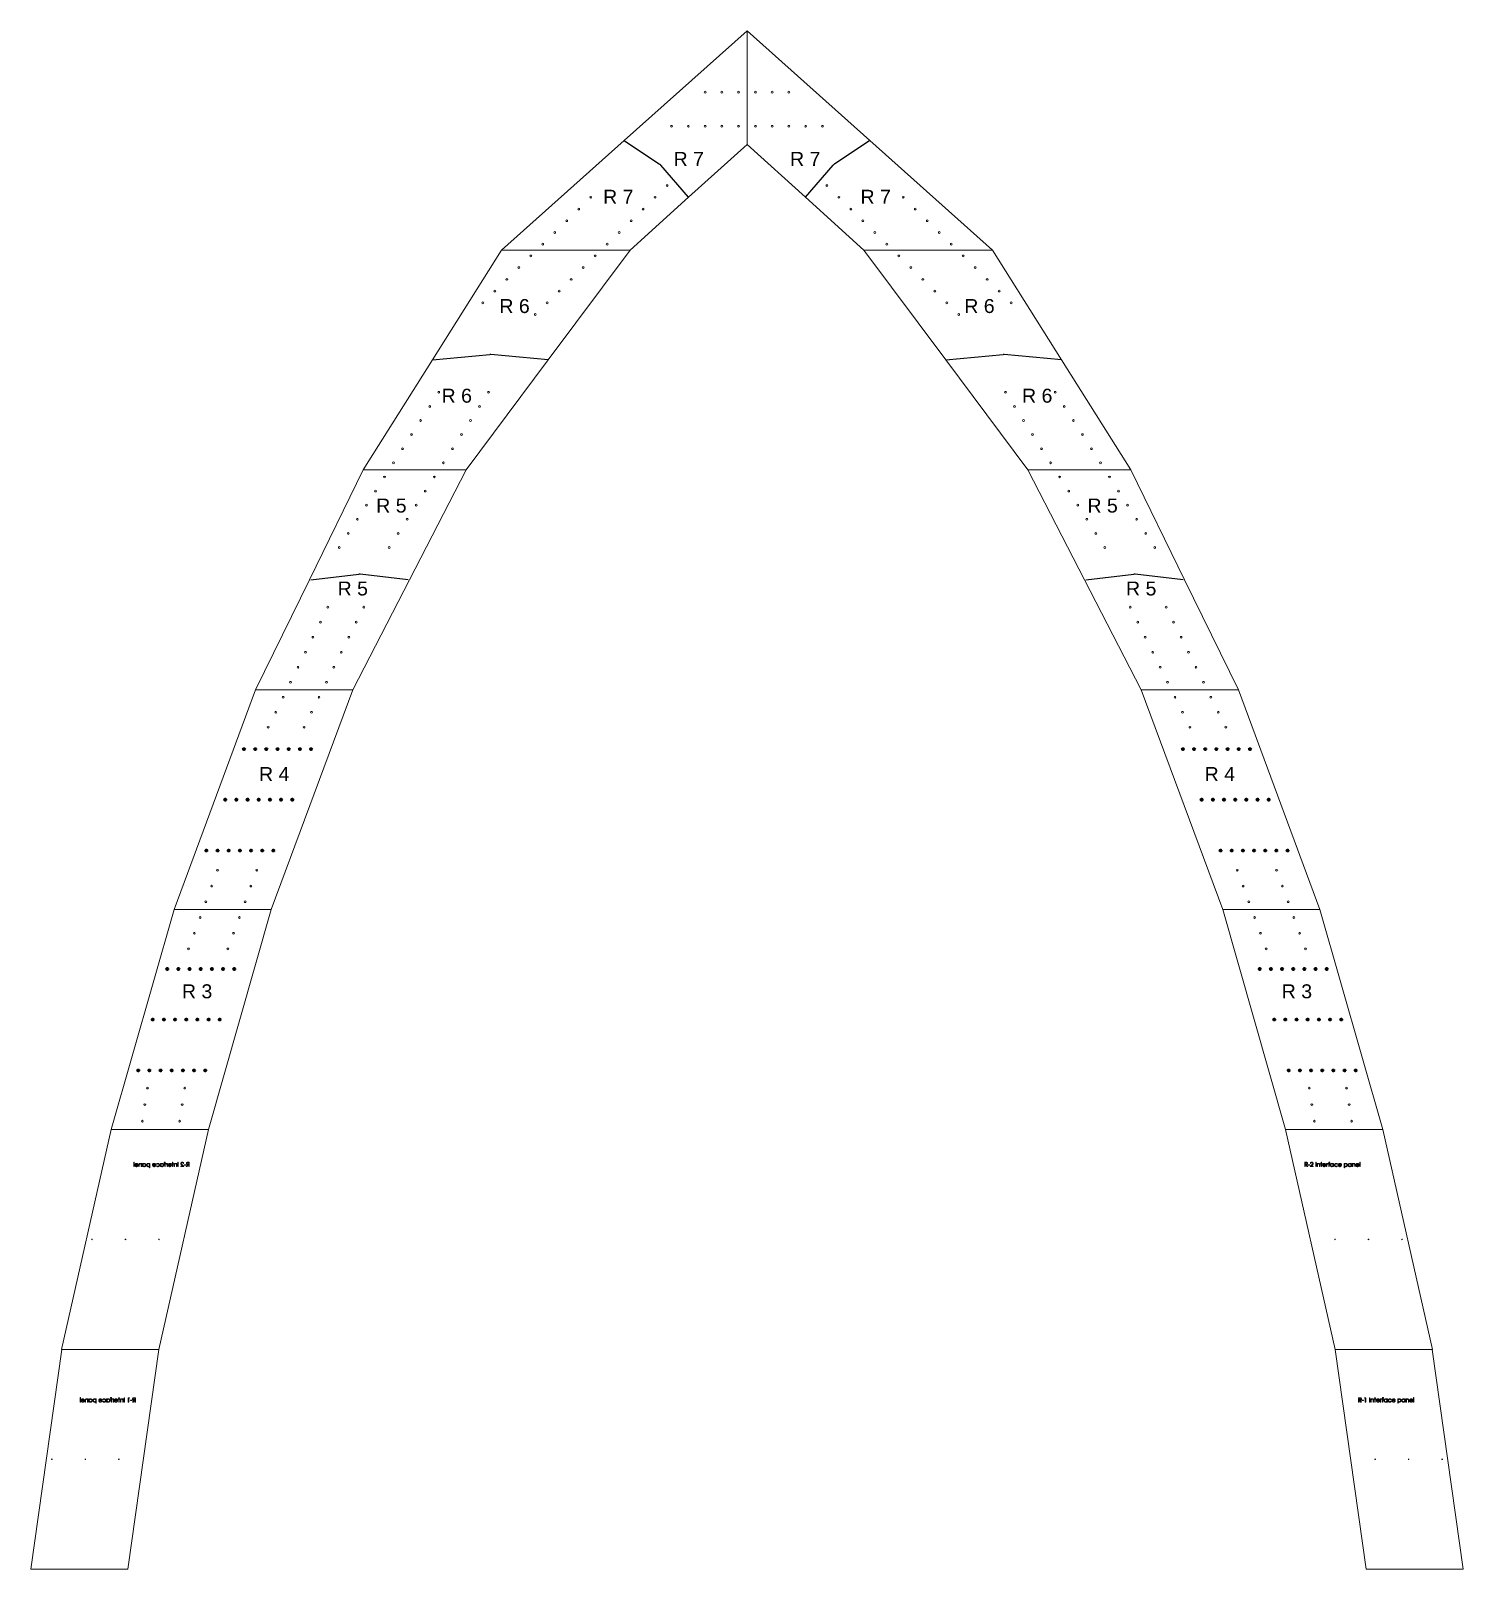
# Model space of a CAD drawing. Header units: inches. Extents: x -2039 to 487, y -866 to 2565.
# Drawn here: x -127 to 385, y 2014 to 2565 of the extents above; entities that cross this region are included whole.
import ezdxf

# ---------------------------------------------------------------- set-up
doc = ezdxf.new("R2010")
doc.units = ezdxf.units.IN
doc.header["$MEASUREMENT"] = 0
doc.header["$PDMODE"] = 32
doc.header["$PDSIZE"] = 0.51
for name, color, linetype, lineweight in [('Annotation', 7, 'Continuous', 9), ('Drilling', 3, 'Continuous', 13), ('Engrave', 4, 'Continuous', 50)]:
    doc.layers.add(name, color=color, linetype=linetype, lineweight=lineweight)
doc.styles.get("Standard").update_dxf_attribs({"font": 'Arial.ttf'})

msp = doc.modelspace()

# ---------------------------------------------------------------- texts
at = {"char_height": 5}
for insert, attachment_point in [((-62.43, 2223.31), 3), ((320.43, 2223.31), 1)]:
    msp.add_mtext_dynamic_manual_height_columns('R 3', width=13.2209, gutter_width=1, heights=[0], dxfattribs=dict(at, insert=insert, attachment_point=attachment_point))
at = {"layer": 'Annotation', "char_height": 5}
for s, insert, attachment_point in [('R 7', (113.58, 2521.35), 3), ('R 7', (144.42, 2521.35), 1), ('R 7', (88.36, 2507.78), 3), ('R 7', (169.64, 2507.78), 1), ('R 6', (51.22, 2468.66), 3), ('R 6', (206.78, 2468.66), 1), ('R 6', (30.53, 2436.56), 3), ('R 6', (227.47, 2436.56), 1), ('R 5', (7.13, 2397.22), 3), ('R 5', (250.87, 2397.22), 1), ('R 5', (-6.7, 2367.53), 3), ('R 5', (264.7, 2367.53), 1), ('R 4', (-34.82, 2301.11), 3), ('R 4', (292.82, 2301.11), 1)]:
    msp.add_mtext_dynamic_manual_height_columns(s, width=13.2209, gutter_width=1, heights=[0], dxfattribs=dict(at, insert=insert, attachment_point=attachment_point))

# ---------------------------------------------------------------- blocks, each defined once
blk = doc.blocks.new('*U67')
at = {"layer": 'Engrave'}
blk.add_point((0, 0), dxfattribs=at)
blk = doc.blocks.new('*U69')
at = {"layer": 'Engrave', "color": 0, "linetype": 'ByBlock', "lineweight": -2, "transparency": 16777216}
for p in [(-24, 0), (-20, 0), (-16, 0), (-12, 0), (-8, 0), (-4, 0), (0, 0)]:
    blk.add_blockref('*U67', p, dxfattribs=at)
blk = doc.blocks.new('*U70')
at = {"layer": 'Engrave'}
blk.add_point((0, 0), dxfattribs=at)
blk = doc.blocks.new('*U71')
at = {"layer": 'Engrave', "color": 0, "linetype": 'ByBlock', "lineweight": -2, "transparency": 16777216}
for p in [(-24, 0), (-20, 0), (-16, 0), (-12, 0), (-8, 0), (-4, 0), (0, 0)]:
    blk.add_blockref('*U70', p, dxfattribs=at)
blk = doc.blocks.new('*U72')
at = {"layer": 'Engrave'}
blk.add_point((0, 0), dxfattribs=at)
blk = doc.blocks.new('*U73')
at = {"layer": 'Engrave', "color": 0, "linetype": 'ByBlock', "lineweight": -2, "transparency": 16777216}
for p in [(-24, 0), (-20, 0), (-16, 0), (-12, 0), (-8, 0), (-4, 0), (0, 0)]:
    blk.add_blockref('*U72', p, dxfattribs=at)
blk = doc.blocks.new('*U74')
at = {"layer": 'Engrave'}
blk.add_point((0, 0), dxfattribs=at)
blk = doc.blocks.new('*U75')
at = {"layer": 'Engrave', "color": 0, "linetype": 'ByBlock', "lineweight": -2, "transparency": 16777216}
for p in [(-24, 0), (-20, 0), (-16, 0), (-12, 0), (-8, 0), (-4, 0), (0, 0)]:
    blk.add_blockref('*U74', p, dxfattribs=at)
blk = doc.blocks.new('*U76')
at = {"layer": 'Engrave'}
blk.add_point((0, 0), dxfattribs=at)
blk = doc.blocks.new('*U77')
at = {"layer": 'Engrave', "color": 0, "linetype": 'ByBlock', "lineweight": -2, "transparency": 16777216}
for p in [(-24, 0), (-20, 0), (-16, 0), (-12, 0), (-8, 0), (-4, 0), (0, 0)]:
    blk.add_blockref('*U76', p, dxfattribs=at)
blk = doc.blocks.new('*U78')
at = {"layer": 'Engrave'}
blk.add_point((0, 0), dxfattribs=at)
blk = doc.blocks.new('*U79')
at = {"layer": 'Engrave', "color": 0, "linetype": 'ByBlock', "lineweight": -2, "transparency": 16777216}
for p in [(-24, 0), (-20, 0), (-16, 0), (-12, 0), (-8, 0), (-4, 0), (0, 0)]:
    blk.add_blockref('*U78', p, dxfattribs=at)
blk = doc.blocks.new('SW_CENTERMARKSYMBOL_0')
at = {"color": 0, "linetype": 'Continuous', "lineweight": 0}
for p, q in [((-0.1, 0), (-0.19, 0)), ((0, 0), (-0.1, 0)), ((0, 0.1), (0, 0.19)), ((0, 0), (0, 0.1)), ((0, 0), (0, -0.1)), ((0, 0), (0.1, 0)), ((0.1, 0), (0.19, 0)), ((0, -0.1), (0, -0.19))]:
    blk.add_line(p, q, dxfattribs=at)
blk = doc.blocks.new('SW_CENTERMARKSYMBOL_1')
at = {"color": 0, "linetype": 'Continuous', "lineweight": 0}
for p, q in [((-0.1, 0), (-0.19, 0)), ((0, 0), (-0.1, 0)), ((0, 0.1), (0, 0.19)), ((0, 0), (0, 0.1)), ((0, 0), (0, -0.1)), ((0, 0), (0.1, 0)), ((0.1, 0), (0.19, 0)), ((0, -0.1), (0, -0.19))]:
    blk.add_line(p, q, dxfattribs=at)
blk = doc.blocks.new('SW_CENTERMARKSYMBOL_2')
at = {"color": 0, "linetype": 'Continuous', "lineweight": 0}
for p, q in [((-0.1, 0), (-0.19, 0)), ((0, 0), (-0.1, 0)), ((0, 0.1), (0, 0.19)), ((0, 0), (0, 0.1)), ((0, 0), (0, -0.1)), ((0, 0), (0.1, 0)), ((0.1, 0), (0.19, 0)), ((0, -0.1), (0, -0.19))]:
    blk.add_line(p, q, dxfattribs=at)
blk = doc.blocks.new('*U80')
at = {"layer": 'Engrave'}
blk.add_point((0, 0), dxfattribs=at)
blk = doc.blocks.new('*U82')
at = {"layer": 'Engrave', "color": 0, "linetype": 'ByBlock', "lineweight": -2, "transparency": 16777216}
for p in [(-24, 0), (-20, 0), (-16, 0), (-12, 0), (-8, 0), (-4, 0), (0, 0)]:
    blk.add_blockref('*U80', p, dxfattribs=at)
blk = doc.blocks.new('*U83')
at = {"layer": 'Engrave'}
blk.add_point((0, 0), dxfattribs=at)
blk = doc.blocks.new('*U84')
at = {"layer": 'Engrave', "color": 0, "linetype": 'ByBlock', "lineweight": -2, "transparency": 16777216}
for p in [(-24, 0), (-20, 0), (-16, 0), (-12, 0), (-8, 0), (-4, 0), (0, 0)]:
    blk.add_blockref('*U83', p, dxfattribs=at)
blk = doc.blocks.new('*U85')
at = {"layer": 'Engrave'}
blk.add_point((0, 0), dxfattribs=at)
blk = doc.blocks.new('*U86')
at = {"layer": 'Engrave', "color": 0, "linetype": 'ByBlock', "lineweight": -2, "transparency": 16777216}
for p in [(-24, 0), (-20, 0), (-16, 0), (-12, 0), (-8, 0), (-4, 0), (0, 0)]:
    blk.add_blockref('*U85', p, dxfattribs=at)
blk = doc.blocks.new('*U87')
at = {"layer": 'Engrave'}
blk.add_point((0, 0), dxfattribs=at)
blk = doc.blocks.new('*U88')
at = {"layer": 'Engrave', "color": 0, "linetype": 'ByBlock', "lineweight": -2, "transparency": 16777216}
for p in [(-24, 0), (-20, 0), (-16, 0), (-12, 0), (-8, 0), (-4, 0), (0, 0)]:
    blk.add_blockref('*U87', p, dxfattribs=at)
blk = doc.blocks.new('*U89')
at = {"layer": 'Engrave'}
blk.add_point((0, 0), dxfattribs=at)
blk = doc.blocks.new('*U90')
at = {"layer": 'Engrave', "color": 0, "linetype": 'ByBlock', "lineweight": -2, "transparency": 16777216}
for p in [(-24, 0), (-20, 0), (-16, 0), (-12, 0), (-8, 0), (-4, 0), (0, 0)]:
    blk.add_blockref('*U89', p, dxfattribs=at)
blk = doc.blocks.new('*U91')
at = {"layer": 'Engrave'}
blk.add_point((0, 0), dxfattribs=at)
blk = doc.blocks.new('*U92')
at = {"layer": 'Engrave', "color": 0, "linetype": 'ByBlock', "lineweight": -2, "transparency": 16777216}
for p in [(-24, 0), (-20, 0), (-16, 0), (-12, 0), (-8, 0), (-4, 0), (0, 0)]:
    blk.add_blockref('*U91', p, dxfattribs=at)

# ---------------------------------------------------------------- linework, layer by layer
for p, q in [((129, 2564.72), (85.06, 2525.47)), ((129, 2564.72), (172.94, 2525.47)), ((85.06, 2525.47), (41.13, 2486.21)), ((85.06, 2525.47), (97.71, 2516.94)), ((172.94, 2525.47), (160.29, 2516.94)), ((172.94, 2525.47), (216.87, 2486.21)), ((108.11, 2505.11), (98.1, 2516.6)), ((149.89, 2505.11), (159.9, 2516.6)), ((16.37, 2446.85), (36.9, 2448.84)), ((57.82, 2446.85), (37.29, 2448.84)), ((200.18, 2446.85), (220.71, 2448.84)), ((241.63, 2446.85), (221.1, 2448.84)), ((-27.15, 2368.13), (-9.97, 2370.12)), ((7.66, 2368.13), (-9.51, 2370.12)), ((250.34, 2368.13), (267.51, 2370.12)), ((285.15, 2368.13), (267.97, 2370.12))]:
    msp.add_line(p, q)
at = {"color": 7, "linetype": 'Continuous', "lineweight": 15}
for p, q in [((129, 2564.72), (129, 2524)), ((129, 2564.72), (129, 2524)), ((129, 2524), (108.11, 2505.11)), ((129, 2524), (149.89, 2505.11)), ((108.11, 2505.11), (87.23, 2486.21)), ((149.89, 2505.11), (170.77, 2486.21)), ((16.37, 2446.85), (41.13, 2486.21)), ((87.23, 2486.21), (41.13, 2486.21)), ((87.23, 2486.21), (57.82, 2446.85)), ((170.77, 2486.21), (200.18, 2446.85)), ((170.77, 2486.21), (216.87, 2486.21)), ((241.63, 2446.85), (216.87, 2486.21)), ((-8.39, 2407.49), (16.37, 2446.85)), ((57.82, 2446.85), (28.41, 2407.49)), ((200.18, 2446.85), (229.59, 2407.49)), ((266.39, 2407.49), (241.63, 2446.85)), ((-27.65, 2368.13), (-8.39, 2407.49)), ((-8.39, 2407.49), (28.41, 2407.49)), ((28.41, 2407.49), (8.16, 2368.13)), ((229.59, 2407.49), (249.84, 2368.13)), ((266.39, 2407.49), (229.59, 2407.49)), ((285.65, 2368.13), (266.39, 2407.49)), ((-46.9, 2328.77), (-27.65, 2368.13)), ((8.16, 2368.13), (-12.09, 2328.77)), ((249.84, 2368.13), (270.09, 2328.77)), ((304.9, 2328.77), (285.65, 2368.13)), ((-76.11, 2250.05), (-46.9, 2328.77)), ((-46.9, 2328.77), (-12.09, 2328.77)), ((-12.09, 2328.77), (-46.53, 2328.77)), ((-12.09, 2328.77), (-41.31, 2250.05)), ((270.09, 2328.77), (299.31, 2250.05)), ((270.09, 2328.77), (304.53, 2328.77)), ((304.9, 2328.77), (270.09, 2328.77)), ((334.11, 2250.05), (304.9, 2328.77)), ((-98.62, 2171.33), (-76.11, 2250.05)), ((-41.31, 2250.05), (-76.11, 2250.05)), ((-41.31, 2250.05), (-76.11, 2250.05)), ((-41.31, 2250.05), (-63.82, 2171.33)), ((299.31, 2250.05), (334.11, 2250.05)), ((299.31, 2250.05), (321.82, 2171.33)), ((299.31, 2250.05), (334.11, 2250.05)), ((356.62, 2171.33), (334.11, 2250.05)), ((-116.37, 2092.61), (-98.62, 2171.33)), ((-63.82, 2171.33), (-98.62, 2171.33)), ((-63.82, 2171.33), (-98.62, 2171.33)), ((-63.82, 2171.33), (-81.56, 2092.61)), ((321.82, 2171.33), (356.62, 2171.33)), ((321.82, 2171.33), (339.56, 2092.61)), ((321.82, 2171.33), (356.62, 2171.33)), ((374.37, 2092.61), (356.62, 2171.33)), ((-90.54, 2159.64), (-90.54, 2158.04)), ((-90.4, 2159.64), (-90.54, 2159.64)), ((-90.4, 2158.04), (-90.4, 2159.64)), ((-79.65, 2159.63), (-79.65, 2159.49)), ((-79.39, 2159.34), (-79.39, 2159.18)), ((-79.25, 2159.18), (-79.25, 2159.36)), ((-76.68, 2159.64), (-76.68, 2159.18)), ((-76.54, 2159.64), (-76.68, 2159.64)), ((-76.54, 2159.18), (-76.54, 2159.64)), ((-74.72, 2159.6), (-74.72, 2158.04)), ((-74.58, 2159.6), (-74.72, 2159.6)), ((-74.58, 2158.04), (-74.58, 2159.6)), ((-71.16, 2159.44), (-70.87, 2159.44)), ((-70.73, 2159.6), (-71.04, 2159.6)), ((-70.87, 2159.44), (-70.87, 2158.92)), ((-70.73, 2158.04), (-70.73, 2159.6)), ((328.73, 2159.6), (329.04, 2159.6)), ((328.73, 2158.04), (328.73, 2159.6)), ((328.87, 2159.44), (328.87, 2158.92)), ((329.16, 2159.44), (328.87, 2159.44)), ((332.58, 2159.6), (332.72, 2159.6)), ((332.58, 2158.04), (332.58, 2159.6)), ((332.72, 2159.6), (332.72, 2158.04)), ((334.54, 2159.64), (334.68, 2159.64)), ((334.54, 2159.18), (334.54, 2159.64)), ((334.68, 2159.64), (334.68, 2159.18)), ((337.25, 2159.18), (337.25, 2159.36)), ((337.39, 2159.34), (337.39, 2159.18)), ((337.65, 2159.63), (337.65, 2159.49)), ((348.4, 2159.64), (348.54, 2159.64)), ((348.4, 2158.04), (348.4, 2159.64)), ((348.54, 2159.64), (348.54, 2158.04)), ((-90.54, 2158.04), (-90.4, 2158.04)), ((-90.14, 2158.58), (-89.12, 2158.58)), ((-89.96, 2158.4), (-90.08, 2158.34)), ((-89.14, 2158.72), (-90, 2158.72)), ((-88.7, 2158.62), (-88.7, 2158.04)), ((-88.7, 2158.04), (-88.56, 2158.04)), ((-88.56, 2158.04), (-88.56, 2158.58)), ((-87.84, 2159.18), (-87.84, 2158.98)), ((-87.7, 2159.18), (-87.84, 2159.18)), ((-87.84, 2158.45), (-87.84, 2158.04)), ((-87.84, 2158.04), (-87.7, 2158.04)), ((-87.7, 2158.04), (-87.7, 2159.18)), ((-87.38, 2159.18), (-87.38, 2158.04)), ((-87.24, 2159.18), (-87.38, 2159.18)), ((-87.38, 2158.04), (-87.24, 2158.04)), ((-87.24, 2158.97), (-87.24, 2159.18)), ((-87.24, 2158.04), (-87.24, 2158.24)), ((-84.87, 2159.18), (-84.87, 2158.97)), ((-84.73, 2159.18), (-84.87, 2159.18)), ((-84.87, 2158.25), (-84.87, 2157.62)), ((-84.87, 2157.62), (-84.73, 2157.62)), ((-84.73, 2157.62), (-84.73, 2159.18)), ((-83.85, 2158.58), (-82.83, 2158.58)), ((-83.67, 2158.4), (-83.79, 2158.34)), ((-82.85, 2158.72), (-83.71, 2158.72)), ((-82.45, 2158.93), (-82.33, 2158.86)), ((-82.33, 2158.36), (-82.45, 2158.28)), ((-81.01, 2159.18), (-81.01, 2158.04)), ((-80.87, 2159.18), (-81.01, 2159.18)), ((-81.01, 2158.04), (-80.87, 2158.04)), ((-80.87, 2158.97), (-80.87, 2159.18)), ((-80.87, 2158.04), (-80.87, 2158.24)), ((-79.63, 2159.18), (-79.63, 2159.04)), ((-79.39, 2159.18), (-79.63, 2159.18)), ((-79.63, 2159.04), (-79.39, 2159.04)), ((-79.39, 2159.04), (-79.39, 2158.04)), ((-79.39, 2158.04), (-79.25, 2158.04)), ((-79.08, 2159.18), (-79.25, 2159.18)), ((-79.25, 2159.04), (-79.08, 2159.04)), ((-79.25, 2158.04), (-79.25, 2159.04)), ((-79.08, 2159.04), (-79.08, 2159.18)), ((-79.02, 2159.16), (-78.95, 2159.04)), ((-78.62, 2159.18), (-78.62, 2159.01)), ((-78.48, 2159.18), (-78.62, 2159.18)), ((-78.62, 2158.42), (-78.62, 2158.04)), ((-78.62, 2158.04), (-78.48, 2158.04)), ((-78.48, 2158.04), (-78.48, 2159.18)), ((-78.24, 2158.58), (-77.22, 2158.58)), ((-78.06, 2158.4), (-78.18, 2158.34)), ((-77.24, 2158.72), (-78.1, 2158.72)), ((-76.88, 2159.18), (-76.88, 2159.04)), ((-76.68, 2159.18), (-76.88, 2159.18)), ((-76.88, 2159.04), (-76.68, 2159.04)), ((-76.68, 2159.04), (-76.68, 2158.04)), ((-76.68, 2158.04), (-76.54, 2158.04)), ((-76.34, 2159.18), (-76.54, 2159.18)), ((-76.54, 2159.04), (-76.34, 2159.04)), ((-76.54, 2158.04), (-76.54, 2159.04)), ((-76.34, 2159.04), (-76.34, 2159.18)), ((-76.08, 2158.62), (-76.08, 2158.04)), ((-76.08, 2158.04), (-75.94, 2158.04)), ((-75.94, 2158.04), (-75.94, 2158.58)), ((-75.22, 2159.18), (-75.22, 2158.98)), ((-75.08, 2159.18), (-75.22, 2159.18)), ((-75.22, 2158.45), (-75.22, 2158.04)), ((-75.22, 2158.04), (-75.08, 2158.04)), ((-75.08, 2158.04), (-75.08, 2159.18)), ((-74.72, 2158.04), (-74.58, 2158.04)), ((-73.7, 2158.2), (-73.7, 2158.04)), ((-72.97, 2158.2), (-73.7, 2158.2)), ((-73.7, 2158.04), (-72.63, 2158.04)), ((-73.36, 2158.62), (-72.97, 2158.2)), ((-72.63, 2158.04), (-73.24, 2158.69)), ((-72.83, 2159.12), (-72.69, 2159.12)), ((-72.51, 2158.72), (-72.51, 2158.56)), ((-71.91, 2158.72), (-72.51, 2158.72)), ((-72.51, 2158.56), (-71.91, 2158.56)), ((-71.91, 2158.56), (-71.91, 2158.72)), ((-71.16, 2158.76), (-71.73, 2158.04)), ((-71.73, 2158.04), (-71.56, 2158.04)), ((-71.56, 2158.04), (-70.99, 2158.76)), ((-70.87, 2158.92), (-71.16, 2158.92)), ((-70.99, 2158.76), (-70.87, 2158.76)), ((-70.87, 2158.76), (-70.87, 2158.04)), ((-70.87, 2158.04), (-70.73, 2158.04)), ((328.87, 2158.04), (328.73, 2158.04)), ((328.87, 2158.92), (329.16, 2158.92)), ((328.87, 2158.76), (328.87, 2158.04)), ((328.99, 2158.76), (328.87, 2158.76)), ((329.56, 2158.04), (328.99, 2158.76)), ((329.16, 2158.76), (329.73, 2158.04)), ((329.73, 2158.04), (329.56, 2158.04)), ((329.91, 2158.72), (330.51, 2158.72)), ((329.91, 2158.56), (329.91, 2158.72)), ((330.51, 2158.56), (329.91, 2158.56)), ((330.51, 2158.72), (330.51, 2158.56)), ((330.63, 2158.04), (331.24, 2158.69)), ((331.7, 2158.04), (330.63, 2158.04)), ((330.83, 2159.12), (330.69, 2159.12)), ((331.36, 2158.62), (330.97, 2158.2)), ((330.97, 2158.2), (331.7, 2158.2)), ((331.7, 2158.2), (331.7, 2158.04)), ((332.72, 2158.04), (332.58, 2158.04)), ((333.08, 2159.18), (333.22, 2159.18)), ((333.08, 2158.04), (333.08, 2159.18)), ((333.22, 2158.04), (333.08, 2158.04)), ((333.22, 2159.18), (333.22, 2158.98)), ((333.22, 2158.45), (333.22, 2158.04)), ((333.94, 2158.04), (333.94, 2158.58)), ((334.08, 2158.04), (333.94, 2158.04)), ((334.08, 2158.62), (334.08, 2158.04)), ((334.34, 2159.04), (334.34, 2159.18)), ((334.34, 2159.18), (334.54, 2159.18)), ((334.54, 2159.04), (334.34, 2159.04)), ((334.54, 2158.04), (334.54, 2159.04)), ((334.68, 2158.04), (334.54, 2158.04)), ((334.68, 2159.18), (334.88, 2159.18)), ((334.68, 2159.04), (334.68, 2158.04)), ((334.88, 2159.04), (334.68, 2159.04)), ((334.88, 2159.18), (334.88, 2159.04)), ((336.24, 2158.58), (335.22, 2158.58)), ((335.24, 2158.72), (336.1, 2158.72)), ((336.06, 2158.4), (336.18, 2158.34)), ((336.48, 2159.18), (336.62, 2159.18)), ((336.48, 2158.04), (336.48, 2159.18)), ((336.62, 2158.04), (336.48, 2158.04)), ((336.62, 2159.18), (336.62, 2159.01)), ((336.62, 2158.42), (336.62, 2158.04)), ((337.02, 2159.16), (336.95, 2159.04)), ((337.08, 2159.18), (337.25, 2159.18)), ((337.08, 2159.04), (337.08, 2159.18)), ((337.25, 2159.04), (337.08, 2159.04)), ((337.25, 2158.04), (337.25, 2159.04)), ((337.39, 2158.04), (337.25, 2158.04)), ((337.39, 2159.18), (337.63, 2159.18)), ((337.39, 2159.04), (337.39, 2158.04)), ((337.63, 2159.04), (337.39, 2159.04)), ((337.63, 2159.18), (337.63, 2159.04)), ((338.87, 2159.18), (339.01, 2159.18)), ((338.87, 2158.97), (338.87, 2159.18)), ((338.87, 2158.04), (338.87, 2158.24)), ((339.01, 2158.04), (338.87, 2158.04)), ((339.01, 2159.18), (339.01, 2158.04)), ((340.45, 2158.93), (340.33, 2158.86)), ((340.33, 2158.36), (340.45, 2158.28)), ((341.85, 2158.58), (340.83, 2158.58)), ((340.85, 2158.72), (341.71, 2158.72)), ((341.67, 2158.4), (341.79, 2158.34)), ((342.73, 2159.18), (342.87, 2159.18)), ((342.73, 2157.62), (342.73, 2159.18)), ((342.87, 2157.62), (342.73, 2157.62)), ((342.87, 2159.18), (342.87, 2158.97)), ((342.87, 2158.25), (342.87, 2157.62)), ((345.24, 2159.18), (345.38, 2159.18)), ((345.24, 2158.97), (345.24, 2159.18)), ((345.24, 2158.04), (345.24, 2158.24)), ((345.38, 2158.04), (345.24, 2158.04)), ((345.38, 2159.18), (345.38, 2158.04)), ((345.7, 2159.18), (345.84, 2159.18)), ((345.7, 2158.04), (345.7, 2159.18)), ((345.84, 2158.04), (345.7, 2158.04)), ((345.84, 2159.18), (345.84, 2158.98)), ((345.84, 2158.45), (345.84, 2158.04)), ((346.56, 2158.04), (346.56, 2158.58)), ((346.7, 2158.04), (346.56, 2158.04)), ((346.7, 2158.62), (346.7, 2158.04)), ((348.14, 2158.58), (347.12, 2158.58)), ((347.14, 2158.72), (348, 2158.72)), ((347.96, 2158.4), (348.08, 2158.34)), ((348.54, 2158.04), (348.4, 2158.04)), ((-127.4, 2013.89), (-116.34, 2092.61)), ((-81.56, 2092.61), (-116.37, 2092.61)), ((-116.34, 2092.61), (-81.56, 2092.61)), ((-81.56, 2092.61), (-92.62, 2013.89)), ((339.56, 2092.61), (350.62, 2013.89)), ((374.34, 2092.61), (339.56, 2092.61)), ((339.56, 2092.61), (374.37, 2092.61)), ((385.4, 2013.89), (374.34, 2092.61)), ((-109.78, 2075.33), (-109.78, 2073.73)), ((-109.64, 2075.33), (-109.78, 2075.33)), ((-109.78, 2073.73), (-109.64, 2073.73)), ((-109.64, 2073.73), (-109.64, 2075.33)), ((-109.38, 2074.27), (-108.36, 2074.27)), ((-109.2, 2074.09), (-109.32, 2074.03)), ((-108.37, 2074.41), (-109.24, 2074.41)), ((-107.94, 2074.31), (-107.94, 2073.73)), ((-107.94, 2073.73), (-107.8, 2073.73)), ((-107.8, 2073.73), (-107.8, 2074.27)), ((-107.08, 2074.87), (-107.08, 2074.67)), ((-106.94, 2074.87), (-107.08, 2074.87)), ((-107.08, 2074.14), (-107.08, 2073.73)), ((-107.08, 2073.73), (-106.94, 2073.73)), ((-106.94, 2073.73), (-106.94, 2074.87)), ((-106.62, 2074.87), (-106.62, 2073.73)), ((-106.48, 2074.87), (-106.62, 2074.87)), ((-106.62, 2073.73), (-106.48, 2073.73)), ((-106.48, 2074.66), (-106.48, 2074.87)), ((-106.48, 2073.73), (-106.48, 2073.93)), ((-104.11, 2074.87), (-104.11, 2074.66)), ((-103.97, 2074.87), (-104.11, 2074.87)), ((-104.11, 2073.94), (-104.11, 2073.31)), ((-104.11, 2073.31), (-103.97, 2073.31)), ((-103.97, 2073.31), (-103.97, 2074.87)), ((-103.09, 2074.27), (-102.07, 2074.27)), ((-102.91, 2074.09), (-103.03, 2074.03)), ((-102.08, 2074.41), (-102.95, 2074.41)), ((-101.69, 2074.63), (-101.57, 2074.55)), ((-101.57, 2074.05), (-101.69, 2073.97)), ((-100.25, 2074.87), (-100.25, 2073.73)), ((-100.11, 2074.87), (-100.25, 2074.87)), ((-100.25, 2073.73), (-100.11, 2073.73)), ((-100.11, 2074.66), (-100.11, 2074.87)), ((-100.11, 2073.73), (-100.11, 2073.93)), ((-98.88, 2075.32), (-98.88, 2075.18)), ((-98.86, 2074.87), (-98.86, 2074.73)), ((-98.62, 2074.87), (-98.86, 2074.87)), ((-98.86, 2074.73), (-98.62, 2074.73)), ((-98.62, 2075.03), (-98.62, 2074.87)), ((-98.62, 2074.73), (-98.62, 2073.73)), ((-98.62, 2073.73), (-98.48, 2073.73)), ((-98.48, 2074.87), (-98.48, 2075.06)), ((-98.32, 2074.87), (-98.48, 2074.87)), ((-98.48, 2074.73), (-98.32, 2074.73)), ((-98.48, 2073.73), (-98.48, 2074.73)), ((-98.32, 2074.73), (-98.32, 2074.87)), ((-98.26, 2074.85), (-98.19, 2074.73)), ((-97.86, 2074.87), (-97.86, 2074.71)), ((-97.72, 2074.87), (-97.86, 2074.87)), ((-97.86, 2074.11), (-97.86, 2073.73)), ((-97.86, 2073.73), (-97.72, 2073.73)), ((-97.72, 2073.73), (-97.72, 2074.87)), ((-97.48, 2074.27), (-96.46, 2074.27)), ((-97.3, 2074.09), (-97.42, 2074.03)), ((-96.48, 2074.41), (-97.34, 2074.41)), ((-96.12, 2074.87), (-96.12, 2074.73)), ((-95.92, 2074.87), (-96.12, 2074.87)), ((-96.12, 2074.73), (-95.92, 2074.73)), ((-95.92, 2075.33), (-95.92, 2074.87)), ((-95.78, 2075.33), (-95.92, 2075.33)), ((-95.92, 2074.73), (-95.92, 2073.73)), ((-95.92, 2073.73), (-95.78, 2073.73)), ((-95.78, 2074.87), (-95.78, 2075.33)), ((-95.58, 2074.87), (-95.78, 2074.87)), ((-95.78, 2074.73), (-95.58, 2074.73)), ((-95.78, 2073.73), (-95.78, 2074.73)), ((-95.58, 2074.73), (-95.58, 2074.87)), ((-95.32, 2074.31), (-95.32, 2073.73)), ((-95.32, 2073.73), (-95.18, 2073.73)), ((-95.18, 2073.73), (-95.18, 2074.27)), ((-94.46, 2074.87), (-94.46, 2074.67)), ((-94.32, 2074.87), (-94.46, 2074.87)), ((-94.46, 2074.14), (-94.46, 2073.73)), ((-94.46, 2073.73), (-94.32, 2073.73)), ((-94.32, 2073.73), (-94.32, 2074.87)), ((-93.96, 2075.29), (-93.96, 2073.73)), ((-93.82, 2075.29), (-93.96, 2075.29)), ((-93.96, 2073.73), (-93.82, 2073.73)), ((-93.82, 2073.73), (-93.82, 2075.29)), ((-92.49, 2075.29), (-92.49, 2073.73)), ((-92.21, 2075.29), (-92.49, 2075.29)), ((-92.49, 2073.73), (-92.35, 2073.73)), ((-92.35, 2073.73), (-92.35, 2075.13)), ((-92.35, 2075.13), (-92.11, 2075.13)), ((-92.11, 2075.13), (-92.21, 2075.29)), ((-91.75, 2074.41), (-91.75, 2074.25)), ((-91.15, 2074.41), (-91.75, 2074.41)), ((-91.75, 2074.25), (-91.15, 2074.25)), ((-91.15, 2074.25), (-91.15, 2074.41)), ((-90.4, 2074.45), (-90.97, 2073.73)), ((-90.97, 2073.73), (-90.8, 2073.73)), ((-90.8, 2073.73), (-90.22, 2074.45)), ((-90.4, 2075.13), (-90.11, 2075.13)), ((-90.11, 2074.61), (-90.4, 2074.61)), ((-89.97, 2075.29), (-90.28, 2075.29)), ((-90.22, 2074.45), (-90.11, 2074.45)), ((-90.11, 2075.13), (-90.11, 2074.61)), ((-90.11, 2074.45), (-90.11, 2073.73)), ((-90.11, 2073.73), (-89.97, 2073.73)), ((-89.97, 2073.73), (-89.97, 2075.29)), ((347.97, 2075.29), (348.28, 2075.29)), ((347.97, 2073.73), (347.97, 2075.29)), ((348.11, 2073.73), (347.97, 2073.73)), ((348.11, 2075.13), (348.11, 2074.61)), ((348.4, 2075.13), (348.11, 2075.13)), ((348.11, 2074.61), (348.4, 2074.61)), ((348.11, 2074.45), (348.11, 2073.73)), ((348.22, 2074.45), (348.11, 2074.45)), ((348.8, 2073.73), (348.22, 2074.45)), ((348.4, 2074.45), (348.97, 2073.73)), ((348.97, 2073.73), (348.8, 2073.73)), ((349.15, 2074.41), (349.75, 2074.41)), ((349.15, 2074.25), (349.15, 2074.41)), ((349.75, 2074.25), (349.15, 2074.25)), ((349.75, 2074.41), (349.75, 2074.25)), ((350.11, 2075.13), (350.21, 2075.29)), ((350.35, 2075.13), (350.11, 2075.13)), ((350.21, 2075.29), (350.49, 2075.29)), ((350.35, 2073.73), (350.35, 2075.13)), ((350.49, 2073.73), (350.35, 2073.73)), ((350.49, 2075.29), (350.49, 2073.73)), ((351.82, 2075.29), (351.96, 2075.29)), ((351.82, 2073.73), (351.82, 2075.29)), ((351.96, 2073.73), (351.82, 2073.73)), ((351.96, 2075.29), (351.96, 2073.73)), ((352.32, 2074.87), (352.46, 2074.87)), ((352.32, 2073.73), (352.32, 2074.87)), ((352.46, 2073.73), (352.32, 2073.73)), ((352.46, 2074.87), (352.46, 2074.67)), ((352.46, 2074.14), (352.46, 2073.73)), ((353.18, 2073.73), (353.18, 2074.27)), ((353.32, 2073.73), (353.18, 2073.73)), ((353.32, 2074.31), (353.32, 2073.73)), ((353.58, 2074.73), (353.58, 2074.87)), ((353.58, 2074.87), (353.78, 2074.87)), ((353.78, 2074.73), (353.58, 2074.73)), ((353.78, 2075.33), (353.92, 2075.33)), ((353.78, 2074.87), (353.78, 2075.33)), ((353.78, 2073.73), (353.78, 2074.73)), ((353.92, 2073.73), (353.78, 2073.73)), ((353.92, 2075.33), (353.92, 2074.87)), ((353.92, 2074.87), (354.12, 2074.87)), ((353.92, 2074.73), (353.92, 2073.73)), ((354.12, 2074.73), (353.92, 2074.73)), ((354.12, 2074.87), (354.12, 2074.73)), ((355.48, 2074.27), (354.46, 2074.27)), ((354.48, 2074.41), (355.34, 2074.41)), ((355.3, 2074.09), (355.42, 2074.03)), ((355.72, 2074.87), (355.86, 2074.87)), ((355.72, 2073.73), (355.72, 2074.87)), ((355.86, 2073.73), (355.72, 2073.73)), ((355.86, 2074.87), (355.86, 2074.71)), ((355.86, 2074.11), (355.86, 2073.73)), ((356.26, 2074.85), (356.19, 2074.73)), ((356.32, 2074.87), (356.48, 2074.87)), ((356.32, 2074.73), (356.32, 2074.87)), ((356.48, 2074.73), (356.32, 2074.73)), ((356.48, 2074.87), (356.48, 2075.06)), ((356.48, 2073.73), (356.48, 2074.73)), ((356.62, 2073.73), (356.48, 2073.73)), ((356.62, 2075.03), (356.62, 2074.87)), ((356.62, 2074.87), (356.86, 2074.87)), ((356.62, 2074.73), (356.62, 2073.73)), ((356.86, 2074.73), (356.62, 2074.73)), ((356.86, 2074.87), (356.86, 2074.73)), ((356.88, 2075.32), (356.88, 2075.18)), ((358.11, 2074.87), (358.25, 2074.87)), ((358.11, 2074.66), (358.11, 2074.87)), ((358.11, 2073.73), (358.11, 2073.93)), ((358.25, 2073.73), (358.11, 2073.73)), ((358.25, 2074.87), (358.25, 2073.73)), ((359.69, 2074.63), (359.57, 2074.55)), ((359.57, 2074.05), (359.69, 2073.97)), ((361.09, 2074.27), (360.07, 2074.27)), ((360.08, 2074.41), (360.95, 2074.41)), ((360.91, 2074.09), (361.03, 2074.03)), ((361.97, 2074.87), (362.11, 2074.87)), ((361.97, 2073.31), (361.97, 2074.87)), ((362.11, 2073.31), (361.97, 2073.31)), ((362.11, 2074.87), (362.11, 2074.66)), ((362.11, 2073.94), (362.11, 2073.31)), ((364.48, 2074.87), (364.62, 2074.87)), ((364.48, 2074.66), (364.48, 2074.87)), ((364.48, 2073.73), (364.48, 2073.93)), ((364.62, 2073.73), (364.48, 2073.73)), ((364.62, 2074.87), (364.62, 2073.73)), ((364.94, 2074.87), (365.08, 2074.87)), ((364.94, 2073.73), (364.94, 2074.87)), ((365.08, 2073.73), (364.94, 2073.73)), ((365.08, 2074.87), (365.08, 2074.67)), ((365.08, 2074.14), (365.08, 2073.73)), ((365.8, 2073.73), (365.8, 2074.27)), ((365.94, 2073.73), (365.8, 2073.73)), ((365.94, 2074.31), (365.94, 2073.73)), ((367.38, 2074.27), (366.36, 2074.27)), ((366.37, 2074.41), (367.24, 2074.41)), ((367.2, 2074.09), (367.32, 2074.03)), ((367.64, 2075.33), (367.78, 2075.33)), ((367.64, 2073.73), (367.64, 2075.33)), ((367.78, 2073.73), (367.64, 2073.73)), ((367.78, 2075.33), (367.78, 2073.73)), ((-92.62, 2013.89), (-127.4, 2013.89)), ((350.62, 2013.89), (385.4, 2013.89))]:
    msp.add_line(p, q, dxfattribs=at)
for centre in [(-105.5, 2131.97), (-93.5, 2131.97), (-81.5, 2131.97), (339.5, 2131.97), (351.5, 2131.97), (363.5, 2131.97), (-119.87, 2053.25), (-107.87, 2053.25), (-95.87, 2053.25), (353.87, 2053.25), (365.87, 2053.25), (377.87, 2053.25)]:
    msp.add_circle(centre, 0.094, dxfattribs=at)
for centre, start, end in [((96.59, 2515.29), 41.0727, 56.0191), ((161.41, 2515.29), 123.9809, 138.9273), ((37.09, 2446.85), 84.4625, 95.5375), ((220.91, 2446.85), 84.4625, 95.5375), ((-9.74, 2368.13), 83.4004, 96.5996), ((267.74, 2368.13), 83.4004, 96.5996)]:
    msp.add_arc(centre, 2, start, end)
for points, knots in [([(-79.47, 2159.66), (-79.51, 2159.66), (-79.57, 2159.66), (-79.62, 2159.64), (-79.65, 2159.63)], [0, 0, 0, 0, 0.559726, 1, 1, 1, 1]), ([(-79.65, 2159.49), (-79.62, 2159.5), (-79.57, 2159.52), (-79.53, 2159.52), (-79.5, 2159.52)], [0, 0, 0, 0, 0.560243, 1, 1, 1, 1]), ([(-79.5, 2159.52), (-79.48, 2159.52), (-79.45, 2159.52), (-79.41, 2159.49), (-79.39, 2159.46), (-79.39, 2159.4), (-79.39, 2159.36), (-79.39, 2159.34)], [0, 0, 0, 0, 0.249306, 0.374519, 0.498866, 0.74898, 1, 1, 1, 1]), ([(-79.25, 2159.36), (-79.25, 2159.39), (-79.25, 2159.45), (-79.26, 2159.53), (-79.3, 2159.6), (-79.38, 2159.66), (-79.44, 2159.66), (-79.47, 2159.66)], [0, 0, 0, 0, 0.187489, 0.374737, 0.560714, 0.779933, 1, 1, 1, 1]), ([(-73.2, 2159.64), (-73.25, 2159.64), (-73.34, 2159.63), (-73.47, 2159.58), (-73.57, 2159.49), (-73.63, 2159.39), (-73.67, 2159.29), (-73.67, 2159.21), (-73.68, 2159.18)], [0, 0, 0, 0, 0.186737, 0.373121, 0.559616, 0.706439, 0.853176, 1, 1, 1, 1]), ([(-73.54, 2159.17), (-73.53, 2159.2), (-73.53, 2159.26), (-73.48, 2159.35), (-73.41, 2159.42), (-73.31, 2159.47), (-73.23, 2159.48), (-73.2, 2159.48)], [0, 0, 0, 0, 0.186696, 0.373295, 0.560145, 0.779931, 1, 1, 1, 1]), ([(-72.69, 2159.12), (-72.7, 2159.17), (-72.71, 2159.27), (-72.77, 2159.41), (-72.86, 2159.52), (-72.97, 2159.6), (-73.08, 2159.64), (-73.16, 2159.64), (-73.2, 2159.64)], [0, 0, 0, 0, 0.186742, 0.373273, 0.559824, 0.706545, 0.85323, 1, 1, 1, 1]), ([(-73.2, 2159.48), (-73.16, 2159.48), (-73.09, 2159.48), (-72.99, 2159.43), (-72.91, 2159.35), (-72.85, 2159.25), (-72.84, 2159.16), (-72.83, 2159.12)], [0, 0, 0, 0, 0.186793, 0.373348, 0.559982, 0.779743, 1, 1, 1, 1]), ([(-71.4, 2159.58), (-71.43, 2159.57), (-71.5, 2159.55), (-71.58, 2159.49), (-71.66, 2159.41), (-71.71, 2159.31), (-71.71, 2159.23), (-71.71, 2159.19)], [0, 0, 0, 0, 0.186821, 0.373531, 0.56029, 0.780019, 1, 1, 1, 1]), ([(-71.57, 2159.19), (-71.57, 2159.2), (-71.57, 2159.22), (-71.56, 2159.26), (-71.55, 2159.29), (-71.53, 2159.33), (-71.5, 2159.36), (-71.48, 2159.38), (-71.44, 2159.4), (-71.41, 2159.41), (-71.39, 2159.42), (-71.36, 2159.43), (-71.34, 2159.43), (-71.31, 2159.44), (-71.28, 2159.44), (-71.24, 2159.44), (-71.2, 2159.44), (-71.18, 2159.44), (-71.16, 2159.44)], [0.0000026, 0.0000026, 0.0000026, 0.0000026, 0.0688143, 0.1363648, 0.2040194, 0.2730637, 0.3429133, 0.4109654, 0.4791688, 0.549308, 0.5876516, 0.6306467, 0.6788788, 0.7319343, 0.7911114, 0.8552832, 0.9250859, 0.9999969, 0.9999969, 0.9999969, 0.9999969]), ([(-71.04, 2159.6), (-71.11, 2159.6), (-71.23, 2159.6), (-71.35, 2159.59), (-71.4, 2159.58)], [0, 0, 0, 0, 0.560242, 1, 1, 1, 1]), ([(329.04, 2159.6), (329.11, 2159.6), (329.23, 2159.6), (329.35, 2159.59), (329.4, 2159.58)], [0, 0, 0, 0, 0.560242, 1, 1, 1, 1]), ([(329.57, 2159.19), (329.57, 2159.2), (329.57, 2159.22), (329.56, 2159.26), (329.55, 2159.29), (329.53, 2159.33), (329.5, 2159.36), (329.48, 2159.38), (329.44, 2159.4), (329.41, 2159.41), (329.39, 2159.42), (329.36, 2159.43), (329.34, 2159.43), (329.31, 2159.44), (329.28, 2159.44), (329.24, 2159.44), (329.2, 2159.44), (329.18, 2159.44), (329.16, 2159.44)], [0.0000026, 0.0000026, 0.0000026, 0.0000026, 0.0688143, 0.1363648, 0.2040194, 0.2730637, 0.3429133, 0.4109654, 0.4791688, 0.549308, 0.5876516, 0.6306467, 0.6788788, 0.7319343, 0.7911114, 0.8552832, 0.9250859, 0.9999969, 0.9999969, 0.9999969, 0.9999969]), ([(329.4, 2159.58), (329.43, 2159.57), (329.5, 2159.55), (329.58, 2159.49), (329.66, 2159.41), (329.71, 2159.31), (329.71, 2159.23), (329.71, 2159.19)], [0, 0, 0, 0, 0.186821, 0.373531, 0.56029, 0.780019, 1, 1, 1, 1]), ([(330.69, 2159.12), (330.7, 2159.17), (330.71, 2159.27), (330.77, 2159.41), (330.86, 2159.52), (330.97, 2159.6), (331.08, 2159.64), (331.16, 2159.64), (331.2, 2159.64)], [0, 0, 0, 0, 0.186742, 0.373273, 0.559824, 0.706545, 0.85323, 1, 1, 1, 1]), ([(331.2, 2159.48), (331.16, 2159.48), (331.09, 2159.48), (330.99, 2159.43), (330.91, 2159.35), (330.85, 2159.25), (330.84, 2159.16), (330.83, 2159.12)], [0, 0, 0, 0, 0.186793, 0.373348, 0.559982, 0.779743, 1, 1, 1, 1]), ([(331.2, 2159.64), (331.25, 2159.64), (331.34, 2159.63), (331.47, 2159.58), (331.57, 2159.49), (331.63, 2159.39), (331.67, 2159.29), (331.67, 2159.21), (331.68, 2159.18)], [0, 0, 0, 0, 0.186737, 0.373121, 0.559616, 0.706439, 0.853176, 1, 1, 1, 1]), ([(331.54, 2159.17), (331.53, 2159.2), (331.53, 2159.26), (331.48, 2159.35), (331.41, 2159.42), (331.31, 2159.47), (331.23, 2159.48), (331.2, 2159.48)], [0, 0, 0, 0, 0.186696, 0.373295, 0.560145, 0.779931, 1, 1, 1, 1]), ([(337.25, 2159.36), (337.25, 2159.39), (337.25, 2159.45), (337.26, 2159.53), (337.3, 2159.6), (337.38, 2159.66), (337.44, 2159.66), (337.47, 2159.66)], [0, 0, 0, 0, 0.187489, 0.374737, 0.560714, 0.779933, 1, 1, 1, 1]), ([(337.5, 2159.52), (337.48, 2159.52), (337.45, 2159.52), (337.41, 2159.49), (337.39, 2159.46), (337.39, 2159.4), (337.39, 2159.36), (337.39, 2159.34)], [0, 0, 0, 0, 0.249306, 0.374519, 0.498866, 0.74898, 1, 1, 1, 1]), ([(337.47, 2159.66), (337.51, 2159.66), (337.57, 2159.66), (337.62, 2159.64), (337.65, 2159.63)], [0, 0, 0, 0, 0.559726, 1, 1, 1, 1]), ([(337.65, 2159.49), (337.62, 2159.5), (337.57, 2159.52), (337.53, 2159.52), (337.5, 2159.52)], [0, 0, 0, 0, 0.560243, 1, 1, 1, 1]), ([(-90.02, 2158.98), (-90.04, 2158.94), (-90.08, 2158.88), (-90.12, 2158.77), (-90.14, 2158.67), (-90.14, 2158.61), (-90.14, 2158.58)], [0, 0, 0, 0, 0.279845, 0.559743, 0.779846, 1, 1, 1, 1]), ([(-90.08, 2158.34), (-90.06, 2158.3), (-90.02, 2158.23), (-89.94, 2158.14), (-89.83, 2158.07), (-89.7, 2158.03), (-89.6, 2158.02), (-89.55, 2158.02)], [0, 0, 0, 0, 0.186832, 0.373459, 0.560133, 0.779939, 1, 1, 1, 1]), ([(-89.56, 2159.2), (-89.61, 2159.2), (-89.71, 2159.19), (-89.84, 2159.14), (-89.94, 2159.07), (-89.99, 2159.01), (-90.02, 2158.98)], [0, 0, 0, 0, 0.279982, 0.559729, 0.779837, 1, 1, 1, 1]), ([(-90, 2158.72), (-89.99, 2158.76), (-89.97, 2158.83), (-89.91, 2158.93), (-89.81, 2159), (-89.7, 2159.05), (-89.61, 2159.06), (-89.57, 2159.06)], [0, 0, 0, 0, 0.186904, 0.373479, 0.560058, 0.780031, 1, 1, 1, 1]), ([(-89.54, 2158.16), (-89.58, 2158.16), (-89.68, 2158.17), (-89.8, 2158.23), (-89.89, 2158.31), (-89.94, 2158.37), (-89.96, 2158.4)], [0, 0, 0, 0, 0.279906, 0.559702, 0.779539, 1, 1, 1, 1]), ([(-89.57, 2159.06), (-89.54, 2159.06), (-89.48, 2159.06), (-89.4, 2159.03), (-89.33, 2159), (-89.29, 2158.97), (-89.27, 2158.96)], [0, 0, 0, 0, 0.279967, 0.559808, 0.779884, 1, 1, 1, 1]), ([(-89.11, 2158.99), (-89.14, 2159.03), (-89.21, 2159.1), (-89.33, 2159.16), (-89.45, 2159.2), (-89.52, 2159.2), (-89.56, 2159.2)], [0, 0, 0, 0, 0.279934, 0.559644, 0.779767, 1, 1, 1, 1]), ([(-89.55, 2158.02), (-89.51, 2158.02), (-89.43, 2158.03), (-89.3, 2158.06), (-89.19, 2158.13), (-89.1, 2158.23), (-89.03, 2158.34), (-88.99, 2158.47), (-88.98, 2158.56), (-88.98, 2158.61)], [0, 0, 0, 0, 0.140084, 0.280056, 0.419975, 0.55995, 0.706629, 0.853299, 1, 1, 1, 1]), ([(-89.12, 2158.58), (-89.12, 2158.54), (-89.13, 2158.46), (-89.18, 2158.34), (-89.26, 2158.26), (-89.35, 2158.2), (-89.44, 2158.17), (-89.51, 2158.16), (-89.54, 2158.16)], [0, 0, 0, 0, 0.186725, 0.373252, 0.559776, 0.70649, 0.853188, 1, 1, 1, 1]), ([(-89.27, 2158.96), (-89.25, 2158.94), (-89.22, 2158.9), (-89.17, 2158.82), (-89.15, 2158.76), (-89.14, 2158.72)], [0, 0, 0, 0, 0.27992, 0.559968, 1, 1, 1, 1]), ([(-88.98, 2158.61), (-88.98, 2158.65), (-88.99, 2158.72), (-89.02, 2158.83), (-89.06, 2158.92), (-89.09, 2158.97), (-89.11, 2158.99)], [0, 0, 0, 0, 0.279972, 0.559867, 0.779917, 1, 1, 1, 1]), ([(-88.27, 2159.2), (-88.31, 2159.2), (-88.39, 2159.2), (-88.5, 2159.15), (-88.59, 2159.08), (-88.65, 2158.98), (-88.69, 2158.86), (-88.7, 2158.74), (-88.7, 2158.66), (-88.7, 2158.62)], [0, 0, 0, 0, 0.140017, 0.279928, 0.419848, 0.559715, 0.706245, 0.853095, 1, 1, 1, 1]), ([(-88.56, 2158.58), (-88.56, 2158.63), (-88.56, 2158.71), (-88.55, 2158.8), (-88.54, 2158.84)], [0, 0, 0, 0, 0.560255, 1, 1, 1, 1]), ([(-88.54, 2158.84), (-88.54, 2158.86), (-88.52, 2158.91), (-88.48, 2158.98), (-88.42, 2159.03), (-88.34, 2159.06), (-88.28, 2159.06), (-88.25, 2159.06)], [0, 0, 0, 0, 0.186824, 0.373541, 0.560087, 0.779891, 1, 1, 1, 1]), ([(-87.84, 2158.98), (-87.87, 2159.01), (-87.93, 2159.09), (-88.04, 2159.16), (-88.16, 2159.2), (-88.24, 2159.2), (-88.27, 2159.2)], [0, 0, 0, 0, 0.280104, 0.559783, 0.77987, 1, 1, 1, 1]), ([(-88.25, 2159.06), (-88.22, 2159.06), (-88.15, 2159.06), (-88.06, 2159.02), (-87.97, 2158.95), (-87.9, 2158.87), (-87.87, 2158.8), (-87.86, 2158.76)], [0, 0, 0, 0, 0.186698, 0.373404, 0.560216, 0.780128, 1, 1, 1, 1]), ([(-87.86, 2158.76), (-87.86, 2158.73), (-87.85, 2158.67), (-87.84, 2158.57), (-87.84, 2158.5), (-87.84, 2158.45)], [0, 0, 0, 0, 0.279874, 0.559923, 1, 1, 1, 1]), ([(-86.78, 2159.2), (-86.83, 2159.2), (-86.93, 2159.19), (-87.06, 2159.14), (-87.16, 2159.06), (-87.21, 2159), (-87.24, 2158.97)], [0, 0, 0, 0, 0.27998, 0.559751, 0.779811, 1, 1, 1, 1]), ([(-87.24, 2158.61), (-87.23, 2158.65), (-87.23, 2158.74), (-87.17, 2158.87), (-87.08, 2158.96), (-86.98, 2159.02), (-86.88, 2159.06), (-86.81, 2159.06), (-86.78, 2159.06)], [0, 0, 0, 0, 0.186659, 0.37309, 0.559691, 0.70642, 0.853158, 1, 1, 1, 1]), ([(-86.78, 2158.16), (-86.82, 2158.16), (-86.91, 2158.17), (-87.03, 2158.23), (-87.13, 2158.31), (-87.2, 2158.4), (-87.23, 2158.5), (-87.24, 2158.57), (-87.24, 2158.61)], [0, 0, 0, 0, 0.186629, 0.373255, 0.559685, 0.706426, 0.853186, 1, 1, 1, 1]), ([(-87.24, 2158.24), (-87.2, 2158.2), (-87.14, 2158.13), (-87.01, 2158.06), (-86.89, 2158.03), (-86.81, 2158.02), (-86.77, 2158.02)], [0, 0, 0, 0, 0.279994, 0.559724, 0.779868, 1, 1, 1, 1]), ([(-86.18, 2158.61), (-86.18, 2158.63), (-86.18, 2158.67), (-86.19, 2158.73), (-86.2, 2158.79), (-86.22, 2158.84), (-86.24, 2158.89), (-86.27, 2158.94), (-86.31, 2158.99), (-86.35, 2159.03), (-86.4, 2159.07), (-86.44, 2159.11), (-86.49, 2159.14), (-86.55, 2159.16), (-86.6, 2159.18), (-86.66, 2159.19), (-86.72, 2159.2), (-86.76, 2159.2), (-86.78, 2159.2)], [0.000001, 0.000001, 0.000001, 0.000001, 0.0637745, 0.1260788, 0.1869041, 0.2475739, 0.3080034, 0.3691319, 0.4320332, 0.4967908, 0.5616108, 0.6249139, 0.6867263, 0.7480788, 0.8095823, 0.8716307, 0.9348858, 1, 1, 1, 1]), ([(-86.78, 2159.06), (-86.73, 2159.06), (-86.64, 2159.05), (-86.52, 2159), (-86.43, 2158.91), (-86.36, 2158.82), (-86.32, 2158.72), (-86.32, 2158.65), (-86.32, 2158.61)], [0, 0, 0, 0, 0.186618, 0.373211, 0.559715, 0.706516, 0.853293, 1, 1, 1, 1]), ([(-86.32, 2158.61), (-86.32, 2158.57), (-86.33, 2158.48), (-86.39, 2158.36), (-86.47, 2158.27), (-86.57, 2158.2), (-86.67, 2158.17), (-86.74, 2158.16), (-86.78, 2158.16)], [0, 0, 0, 0, 0.1865, 0.373089, 0.559633, 0.706448, 0.853229, 1, 1, 1, 1]), ([(-86.77, 2158.02), (-86.73, 2158.02), (-86.64, 2158.03), (-86.51, 2158.07), (-86.4, 2158.14), (-86.31, 2158.23), (-86.23, 2158.35), (-86.18, 2158.48), (-86.18, 2158.57), (-86.18, 2158.61)], [0, 0, 0, 0, 0.140048, 0.280013, 0.420027, 0.560099, 0.706722, 0.853302, 1, 1, 1, 1]), ([(-85.34, 2159.2), (-85.38, 2159.2), (-85.47, 2159.2), (-85.59, 2159.15), (-85.7, 2159.08), (-85.8, 2158.99), (-85.88, 2158.88), (-85.93, 2158.75), (-85.93, 2158.66), (-85.94, 2158.61)], [0, 0, 0, 0, 0.140065, 0.280058, 0.420047, 0.560107, 0.706753, 0.853337, 1, 1, 1, 1]), ([(-85.94, 2158.61), (-85.93, 2158.57), (-85.93, 2158.48), (-85.89, 2158.36), (-85.82, 2158.25), (-85.72, 2158.15), (-85.61, 2158.08), (-85.48, 2158.03), (-85.39, 2158.02), (-85.34, 2158.02)], [0, 0, 0, 0, 0.140052, 0.280014, 0.420006, 0.560077, 0.706722, 0.853309, 1, 1, 1, 1]), ([(-85.8, 2158.61), (-85.79, 2158.66), (-85.78, 2158.75), (-85.72, 2158.87), (-85.64, 2158.96), (-85.54, 2159.02), (-85.44, 2159.06), (-85.37, 2159.06), (-85.33, 2159.06)], [0, 0, 0, 0, 0.186487, 0.373079, 0.559587, 0.706358, 0.85317, 1, 1, 1, 1]), ([(-85.34, 2158.16), (-85.38, 2158.16), (-85.47, 2158.17), (-85.59, 2158.23), (-85.69, 2158.31), (-85.75, 2158.41), (-85.79, 2158.51), (-85.79, 2158.58), (-85.8, 2158.61)], [0, 0, 0, 0, 0.186576, 0.373121, 0.55961, 0.706422, 0.853221, 1, 1, 1, 1]), ([(-84.87, 2158.97), (-84.91, 2159.01), (-84.97, 2159.09), (-85.09, 2159.16), (-85.22, 2159.2), (-85.3, 2159.2), (-85.34, 2159.2)], [0, 0, 0, 0, 0.280014, 0.559587, 0.779764, 1, 1, 1, 1]), ([(-84.87, 2158.61), (-84.88, 2158.56), (-84.88, 2158.47), (-84.94, 2158.35), (-85.03, 2158.26), (-85.13, 2158.2), (-85.23, 2158.17), (-85.3, 2158.16), (-85.34, 2158.16)], [0, 0, 0, 0, 0.186628, 0.373067, 0.559511, 0.706347, 0.853178, 1, 1, 1, 1]), ([(-85.34, 2158.02), (-85.29, 2158.02), (-85.19, 2158.03), (-85.06, 2158.09), (-84.95, 2158.16), (-84.9, 2158.22), (-84.87, 2158.25)], [0, 0, 0, 0, 0.279892, 0.55961, 0.779759, 1, 1, 1, 1]), ([(-85.33, 2159.06), (-85.29, 2159.06), (-85.2, 2159.05), (-85.07, 2159), (-84.98, 2158.91), (-84.92, 2158.82), (-84.88, 2158.71), (-84.88, 2158.64), (-84.87, 2158.61)], [0, 0, 0, 0, 0.186652, 0.373142, 0.559731, 0.706468, 0.853168, 1, 1, 1, 1]), ([(-83.73, 2158.98), (-83.75, 2158.94), (-83.79, 2158.88), (-83.83, 2158.77), (-83.85, 2158.67), (-83.85, 2158.61), (-83.85, 2158.58)], [0, 0, 0, 0, 0.279845, 0.559743, 0.779846, 1, 1, 1, 1]), ([(-83.79, 2158.34), (-83.77, 2158.3), (-83.73, 2158.23), (-83.65, 2158.14), (-83.54, 2158.07), (-83.41, 2158.03), (-83.31, 2158.02), (-83.26, 2158.02)], [0, 0, 0, 0, 0.186832, 0.373459, 0.560133, 0.779939, 1, 1, 1, 1]), ([(-83.27, 2159.2), (-83.32, 2159.2), (-83.42, 2159.19), (-83.55, 2159.14), (-83.65, 2159.07), (-83.7, 2159.01), (-83.73, 2158.98)], [0, 0, 0, 0, 0.279982, 0.559729, 0.779837, 1, 1, 1, 1]), ([(-83.71, 2158.72), (-83.7, 2158.76), (-83.68, 2158.83), (-83.62, 2158.93), (-83.52, 2159), (-83.41, 2159.05), (-83.32, 2159.06), (-83.28, 2159.06)], [0, 0, 0, 0, 0.186903, 0.373478, 0.560058, 0.780031, 1, 1, 1, 1]), ([(-83.25, 2158.16), (-83.29, 2158.16), (-83.39, 2158.17), (-83.51, 2158.23), (-83.6, 2158.31), (-83.65, 2158.37), (-83.67, 2158.4)], [0, 0, 0, 0, 0.279906, 0.559702, 0.779539, 1, 1, 1, 1]), ([(-83.28, 2159.06), (-83.25, 2159.06), (-83.19, 2159.06), (-83.11, 2159.03), (-83.04, 2159), (-83, 2158.97), (-82.98, 2158.96)], [0, 0, 0, 0, 0.279967, 0.559808, 0.779884, 1, 1, 1, 1]), ([(-82.82, 2158.99), (-82.85, 2159.03), (-82.92, 2159.1), (-83.04, 2159.16), (-83.16, 2159.2), (-83.23, 2159.2), (-83.27, 2159.2)], [0, 0, 0, 0, 0.279934, 0.559644, 0.779767, 1, 1, 1, 1]), ([(-83.26, 2158.02), (-83.22, 2158.02), (-83.14, 2158.03), (-83.01, 2158.06), (-82.9, 2158.13), (-82.81, 2158.23), (-82.74, 2158.34), (-82.7, 2158.47), (-82.69, 2158.56), (-82.69, 2158.61)], [0, 0, 0, 0, 0.140084, 0.280056, 0.419975, 0.55995, 0.706629, 0.853299, 1, 1, 1, 1]), ([(-82.83, 2158.58), (-82.83, 2158.54), (-82.84, 2158.46), (-82.89, 2158.34), (-82.97, 2158.26), (-83.06, 2158.2), (-83.15, 2158.17), (-83.22, 2158.16), (-83.25, 2158.16)], [0, 0, 0, 0, 0.186725, 0.373252, 0.559776, 0.70649, 0.853188, 1, 1, 1, 1]), ([(-82.98, 2158.96), (-82.96, 2158.94), (-82.93, 2158.9), (-82.88, 2158.82), (-82.86, 2158.76), (-82.85, 2158.72)], [0, 0, 0, 0, 0.27992, 0.559968, 1, 1, 1, 1]), ([(-82.69, 2158.61), (-82.69, 2158.65), (-82.7, 2158.72), (-82.73, 2158.83), (-82.77, 2158.92), (-82.8, 2158.97), (-82.82, 2158.99)], [0, 0, 0, 0, 0.279972, 0.559867, 0.779917, 1, 1, 1, 1]), ([(-81.93, 2159.2), (-81.95, 2159.2), (-81.98, 2159.2), (-82.04, 2159.19), (-82.09, 2159.18), (-82.15, 2159.17), (-82.2, 2159.15), (-82.24, 2159.13), (-82.29, 2159.1), (-82.33, 2159.08), (-82.36, 2159.05), (-82.39, 2159.01), (-82.42, 2158.98), (-82.44, 2158.95), (-82.45, 2158.93)], [0, 0, 0, 0, 0.091269, 0.182081, 0.27191, 0.362049, 0.450066, 0.533976, 0.613602, 0.690198, 0.765413, 0.841437, 0.919733, 1, 1, 1, 1]), ([(-82.45, 2158.28), (-82.43, 2158.25), (-82.38, 2158.19), (-82.29, 2158.12), (-82.18, 2158.06), (-82.05, 2158.03), (-81.96, 2158.02), (-81.92, 2158.02)], [0, 0, 0, 0, 0.186625, 0.373255, 0.559948, 0.77991, 1, 1, 1, 1]), ([(-82.33, 2158.86), (-82.3, 2158.9), (-82.24, 2158.96), (-82.13, 2159.03), (-82.02, 2159.06), (-81.95, 2159.06), (-81.92, 2159.06)], [0, 0, 0, 0, 0.279909, 0.559611, 0.779775, 1, 1, 1, 1]), ([(-81.92, 2158.16), (-81.96, 2158.16), (-82.05, 2158.17), (-82.17, 2158.22), (-82.26, 2158.28), (-82.31, 2158.33), (-82.33, 2158.36)], [0, 0, 0, 0, 0.279951, 0.559717, 0.779836, 1, 1, 1, 1]), ([(-81.29, 2158.6), (-81.29, 2158.65), (-81.3, 2158.74), (-81.35, 2158.87), (-81.42, 2158.98), (-81.52, 2159.08), (-81.65, 2159.15), (-81.78, 2159.2), (-81.88, 2159.2), (-81.93, 2159.2)], [0, 0, 0, 0, 0.139978, 0.279961, 0.419943, 0.559901, 0.706572, 0.853257, 1, 1, 1, 1]), ([(-81.92, 2159.06), (-81.87, 2159.06), (-81.78, 2159.05), (-81.65, 2159), (-81.55, 2158.92), (-81.48, 2158.83), (-81.44, 2158.72), (-81.43, 2158.65), (-81.43, 2158.61)], [0, 0, 0, 0, 0.186752, 0.373266, 0.55983, 0.706579, 0.853234, 1, 1, 1, 1]), ([(-81.43, 2158.61), (-81.43, 2158.57), (-81.44, 2158.48), (-81.51, 2158.35), (-81.6, 2158.26), (-81.7, 2158.2), (-81.81, 2158.17), (-81.88, 2158.16), (-81.92, 2158.16)], [0, 0, 0, 0, 0.186465, 0.372989, 0.559475, 0.706285, 0.853116, 1, 1, 1, 1]), ([(-81.92, 2158.02), (-81.87, 2158.02), (-81.78, 2158.03), (-81.65, 2158.06), (-81.53, 2158.13), (-81.43, 2158.22), (-81.35, 2158.33), (-81.3, 2158.46), (-81.29, 2158.56), (-81.29, 2158.6)], [0, 0, 0, 0, 0.140091, 0.280123, 0.420121, 0.560173, 0.706806, 0.853358, 1, 1, 1, 1]), ([(-80.41, 2159.2), (-80.46, 2159.2), (-80.56, 2159.19), (-80.69, 2159.14), (-80.79, 2159.06), (-80.84, 2159), (-80.87, 2158.97)], [0, 0, 0, 0, 0.27998, 0.559751, 0.779811, 1, 1, 1, 1]), ([(-80.87, 2158.61), (-80.86, 2158.65), (-80.86, 2158.74), (-80.8, 2158.87), (-80.71, 2158.96), (-80.61, 2159.02), (-80.51, 2159.06), (-80.44, 2159.06), (-80.41, 2159.06)], [0, 0, 0, 0, 0.186659, 0.37309, 0.559691, 0.70642, 0.853158, 1, 1, 1, 1]), ([(-80.41, 2158.16), (-80.45, 2158.16), (-80.54, 2158.17), (-80.66, 2158.23), (-80.76, 2158.31), (-80.83, 2158.4), (-80.86, 2158.5), (-80.87, 2158.57), (-80.87, 2158.61)], [0, 0, 0, 0, 0.186629, 0.373255, 0.559685, 0.706426, 0.853186, 1, 1, 1, 1]), ([(-80.87, 2158.24), (-80.83, 2158.2), (-80.77, 2158.13), (-80.64, 2158.06), (-80.52, 2158.03), (-80.44, 2158.02), (-80.4, 2158.02)], [0, 0, 0, 0, 0.279994, 0.559724, 0.779868, 1, 1, 1, 1]), ([(-79.81, 2158.61), (-79.81, 2158.63), (-79.81, 2158.67), (-79.82, 2158.73), (-79.83, 2158.79), (-79.85, 2158.84), (-79.87, 2158.89), (-79.9, 2158.94), (-79.94, 2158.99), (-79.98, 2159.03), (-80.03, 2159.07), (-80.07, 2159.11), (-80.12, 2159.14), (-80.18, 2159.16), (-80.23, 2159.18), (-80.29, 2159.19), (-80.35, 2159.2), (-80.39, 2159.2), (-80.41, 2159.2)], [0.000001, 0.000001, 0.000001, 0.000001, 0.0637745, 0.1260788, 0.1869041, 0.2475739, 0.3080034, 0.3691319, 0.4320332, 0.4967908, 0.5616108, 0.6249139, 0.6867263, 0.7480788, 0.8095823, 0.8716307, 0.9348858, 1, 1, 1, 1]), ([(-80.41, 2159.06), (-80.36, 2159.06), (-80.27, 2159.05), (-80.15, 2159), (-80.06, 2158.91), (-79.99, 2158.82), (-79.95, 2158.72), (-79.95, 2158.65), (-79.95, 2158.61)], [0, 0, 0, 0, 0.186618, 0.373211, 0.559715, 0.706516, 0.853293, 1, 1, 1, 1]), ([(-79.95, 2158.61), (-79.95, 2158.57), (-79.96, 2158.48), (-80.02, 2158.36), (-80.1, 2158.27), (-80.2, 2158.2), (-80.3, 2158.17), (-80.37, 2158.16), (-80.41, 2158.16)], [0, 0, 0, 0, 0.1865, 0.373091, 0.559633, 0.706448, 0.853229, 1, 1, 1, 1]), ([(-80.4, 2158.02), (-80.36, 2158.02), (-80.27, 2158.03), (-80.14, 2158.07), (-80.03, 2158.14), (-79.94, 2158.23), (-79.86, 2158.35), (-79.81, 2158.48), (-79.81, 2158.57), (-79.81, 2158.61)], [0, 0, 0, 0, 0.140048, 0.280013, 0.420027, 0.560099, 0.706722, 0.853302, 1, 1, 1, 1]), ([(-78.9, 2159.2), (-78.93, 2159.2), (-78.97, 2159.19), (-79.01, 2159.17), (-79.02, 2159.16)], [0, 0, 0, 0, 0.559255, 1, 1, 1, 1]), ([(-78.95, 2159.04), (-78.93, 2159.05), (-78.91, 2159.06), (-78.89, 2159.06), (-78.88, 2159.06)], [0, 0, 0, 0, 0.560398, 1, 1, 1, 1]), ([(-78.62, 2159.01), (-78.63, 2159.03), (-78.65, 2159.06), (-78.69, 2159.1), (-78.72, 2159.13), (-78.76, 2159.16), (-78.79, 2159.18), (-78.83, 2159.19), (-78.86, 2159.2), (-78.89, 2159.2), (-78.9, 2159.2)], [0.0000066, 0.0000066, 0.0000066, 0.0000066, 0.1600594, 0.3061124, 0.4383665, 0.5605415, 0.6753172, 0.7861136, 0.8928418, 1, 1, 1, 1]), ([(-78.88, 2159.06), (-78.84, 2159.06), (-78.78, 2159.04), (-78.71, 2158.97), (-78.67, 2158.89), (-78.66, 2158.84), (-78.65, 2158.82)], [0, 0, 0, 0, 0.277919, 0.557928, 0.778863, 1, 1, 1, 1]), ([(-78.65, 2158.82), (-78.64, 2158.78), (-78.63, 2158.71), (-78.63, 2158.58), (-78.62, 2158.48), (-78.62, 2158.42)], [0, 0, 0, 0, 0.279806, 0.559885, 1, 1, 1, 1]), ([(-78.12, 2158.98), (-78.14, 2158.94), (-78.19, 2158.88), (-78.22, 2158.77), (-78.24, 2158.67), (-78.24, 2158.61), (-78.24, 2158.58)], [0, 0, 0, 0, 0.279845, 0.559744, 0.779846, 1, 1, 1, 1]), ([(-78.18, 2158.34), (-78.16, 2158.3), (-78.12, 2158.23), (-78.04, 2158.14), (-77.93, 2158.07), (-77.8, 2158.03), (-77.7, 2158.02), (-77.66, 2158.02)], [0, 0, 0, 0, 0.186832, 0.37346, 0.560131, 0.779936, 1, 1, 1, 1]), ([(-77.66, 2159.2), (-77.71, 2159.2), (-77.81, 2159.19), (-77.94, 2159.14), (-78.04, 2159.07), (-78.09, 2159.01), (-78.12, 2158.98)], [0, 0, 0, 0, 0.279986, 0.559733, 0.779837, 1, 1, 1, 1]), ([(-78.1, 2158.72), (-78.09, 2158.76), (-78.07, 2158.83), (-78.01, 2158.93), (-77.92, 2159), (-77.8, 2159.05), (-77.71, 2159.06), (-77.67, 2159.06)], [0, 0, 0, 0, 0.186904, 0.373476, 0.560059, 0.780031, 1, 1, 1, 1]), ([(-77.64, 2158.16), (-77.69, 2158.16), (-77.78, 2158.17), (-77.9, 2158.23), (-78, 2158.31), (-78.04, 2158.37), (-78.06, 2158.4)], [0, 0, 0, 0, 0.279901, 0.559698, 0.779538, 1, 1, 1, 1]), ([(-77.67, 2159.06), (-77.64, 2159.06), (-77.58, 2159.06), (-77.5, 2159.03), (-77.43, 2159), (-77.39, 2158.97), (-77.37, 2158.96)], [0, 0, 0, 0, 0.279962, 0.559812, 0.779883, 1, 1, 1, 1]), ([(-77.21, 2158.99), (-77.23, 2159.01), (-77.26, 2159.04), (-77.3, 2159.08), (-77.35, 2159.12), (-77.41, 2159.15), (-77.47, 2159.17), (-77.53, 2159.19), (-77.59, 2159.2), (-77.64, 2159.2), (-77.66, 2159.2)], [0, 0, 0, 0, 0.1288353, 0.2535893, 0.3746433, 0.49534, 0.6163248, 0.7397593, 0.8668423, 0.9999978, 0.9999978, 0.9999978, 0.9999978]), ([(-77.66, 2158.02), (-77.61, 2158.02), (-77.53, 2158.03), (-77.4, 2158.06), (-77.29, 2158.13), (-77.2, 2158.23), (-77.13, 2158.34), (-77.09, 2158.47), (-77.08, 2158.56), (-77.08, 2158.61)], [0, 0, 0, 0, 0.140085, 0.280056, 0.419973, 0.55995, 0.706628, 0.853298, 1, 1, 1, 1]), ([(-77.22, 2158.58), (-77.23, 2158.54), (-77.23, 2158.46), (-77.28, 2158.34), (-77.36, 2158.26), (-77.45, 2158.2), (-77.54, 2158.17), (-77.61, 2158.16), (-77.64, 2158.16)], [0, 0, 0, 0, 0.186724, 0.37325, 0.559774, 0.706487, 0.853185, 1, 1, 1, 1]), ([(-77.37, 2158.96), (-77.35, 2158.94), (-77.32, 2158.9), (-77.27, 2158.82), (-77.25, 2158.76), (-77.24, 2158.72)], [0, 0, 0, 0, 0.279925, 0.559973, 1, 1, 1, 1]), ([(-77.08, 2158.61), (-77.08, 2158.65), (-77.09, 2158.72), (-77.12, 2158.83), (-77.16, 2158.92), (-77.2, 2158.97), (-77.21, 2158.99)], [0, 0, 0, 0, 0.279971, 0.559866, 0.779915, 1, 1, 1, 1]), ([(-75.65, 2159.2), (-75.69, 2159.2), (-75.77, 2159.2), (-75.88, 2159.15), (-75.97, 2159.08), (-76.03, 2158.98), (-76.06, 2158.86), (-76.08, 2158.74), (-76.08, 2158.66), (-76.08, 2158.62)], [0, 0, 0, 0, 0.140015, 0.279924, 0.419846, 0.559712, 0.706244, 0.853095, 1, 1, 1, 1]), ([(-75.94, 2158.58), (-75.94, 2158.63), (-75.94, 2158.71), (-75.93, 2158.8), (-75.92, 2158.84)], [0, 0, 0, 0, 0.560256, 1, 1, 1, 1]), ([(-75.92, 2158.84), (-75.92, 2158.86), (-75.9, 2158.91), (-75.86, 2158.98), (-75.8, 2159.03), (-75.72, 2159.06), (-75.66, 2159.06), (-75.63, 2159.06)], [0, 0, 0, 0, 0.186823, 0.37354, 0.560086, 0.779896, 1, 1, 1, 1]), ([(-75.22, 2158.98), (-75.25, 2159.01), (-75.31, 2159.09), (-75.42, 2159.16), (-75.54, 2159.2), (-75.62, 2159.2), (-75.65, 2159.2)], [0, 0, 0, 0, 0.280102, 0.559776, 0.779867, 1, 1, 1, 1]), ([(-75.63, 2159.06), (-75.6, 2159.06), (-75.53, 2159.06), (-75.44, 2159.02), (-75.35, 2158.95), (-75.28, 2158.87), (-75.25, 2158.8), (-75.24, 2158.76)], [0, 0, 0, 0, 0.186707, 0.373404, 0.560215, 0.780127, 1, 1, 1, 1]), ([(-75.24, 2158.76), (-75.24, 2158.73), (-75.22, 2158.67), (-75.22, 2158.57), (-75.22, 2158.5), (-75.22, 2158.45)], [0, 0, 0, 0, 0.279874, 0.559923, 1, 1, 1, 1]), ([(-73.68, 2159.18), (-73.67, 2159.14), (-73.67, 2159.06), (-73.62, 2158.94), (-73.55, 2158.83), (-73.46, 2158.72), (-73.39, 2158.65), (-73.36, 2158.62)], [0, 0, 0, 0, 0.186477, 0.37296, 0.559658, 0.779814, 1, 1, 1, 1]), ([(-73.24, 2158.69), (-73.28, 2158.73), (-73.35, 2158.8), (-73.44, 2158.91), (-73.5, 2159), (-73.53, 2159.08), (-73.53, 2159.14), (-73.54, 2159.17)], [0, 0, 0, 0, 0.280157, 0.560229, 0.706868, 0.853462, 1, 1, 1, 1]), ([(-71.71, 2159.19), (-71.71, 2159.15), (-71.71, 2159.07), (-71.66, 2158.97), (-71.59, 2158.88), (-71.5, 2158.82), (-71.39, 2158.78), (-71.28, 2158.76), (-71.2, 2158.76), (-71.16, 2158.76)], [0, 0, 0, 0, 0.139993, 0.279916, 0.419769, 0.559704, 0.706303, 0.853122, 1, 1, 1, 1]), ([(-71.16, 2158.92), (-71.19, 2158.92), (-71.25, 2158.92), (-71.34, 2158.93), (-71.43, 2158.95), (-71.49, 2159), (-71.54, 2159.05), (-71.57, 2159.12), (-71.57, 2159.16), (-71.57, 2159.19)], [0, 0, 0, 0, 0.166936, 0.333801, 0.50024, 0.625178, 0.750151, 0.875063, 1, 1, 1, 1]), ([(329.16, 2158.92), (329.19, 2158.92), (329.25, 2158.92), (329.34, 2158.93), (329.43, 2158.95), (329.49, 2159), (329.54, 2159.05), (329.57, 2159.12), (329.57, 2159.16), (329.57, 2159.19)], [0, 0, 0, 0, 0.166936, 0.333801, 0.50024, 0.625178, 0.750151, 0.875063, 1, 1, 1, 1]), ([(329.71, 2159.19), (329.71, 2159.15), (329.71, 2159.07), (329.66, 2158.97), (329.59, 2158.88), (329.5, 2158.82), (329.39, 2158.78), (329.28, 2158.76), (329.2, 2158.76), (329.16, 2158.76)], [0, 0, 0, 0, 0.139993, 0.279916, 0.419769, 0.559704, 0.706303, 0.853122, 1, 1, 1, 1]), ([(331.24, 2158.69), (331.28, 2158.73), (331.35, 2158.8), (331.44, 2158.91), (331.5, 2159), (331.53, 2159.08), (331.53, 2159.14), (331.54, 2159.17)], [0, 0, 0, 0, 0.280157, 0.560229, 0.706868, 0.853462, 1, 1, 1, 1]), ([(331.68, 2159.18), (331.67, 2159.14), (331.67, 2159.06), (331.62, 2158.94), (331.55, 2158.83), (331.46, 2158.72), (331.39, 2158.65), (331.36, 2158.62)], [0, 0, 0, 0, 0.186477, 0.37296, 0.559658, 0.779814, 1, 1, 1, 1]), ([(333.22, 2158.98), (333.25, 2159.01), (333.31, 2159.09), (333.42, 2159.16), (333.54, 2159.2), (333.62, 2159.2), (333.65, 2159.2)], [0, 0, 0, 0, 0.280102, 0.559776, 0.779867, 1, 1, 1, 1]), ([(333.24, 2158.76), (333.24, 2158.73), (333.22, 2158.67), (333.22, 2158.57), (333.22, 2158.5), (333.22, 2158.45)], [0, 0, 0, 0, 0.279874, 0.559923, 1, 1, 1, 1]), ([(333.63, 2159.06), (333.6, 2159.06), (333.53, 2159.06), (333.44, 2159.02), (333.35, 2158.95), (333.28, 2158.87), (333.25, 2158.8), (333.24, 2158.76)], [0, 0, 0, 0, 0.186707, 0.373404, 0.560215, 0.780127, 1, 1, 1, 1]), ([(333.92, 2158.84), (333.92, 2158.86), (333.9, 2158.91), (333.86, 2158.98), (333.8, 2159.03), (333.72, 2159.06), (333.66, 2159.06), (333.63, 2159.06)], [0, 0, 0, 0, 0.186823, 0.37354, 0.560086, 0.779896, 1, 1, 1, 1]), ([(333.65, 2159.2), (333.69, 2159.2), (333.77, 2159.2), (333.88, 2159.15), (333.97, 2159.08), (334.03, 2158.98), (334.06, 2158.86), (334.08, 2158.74), (334.08, 2158.66), (334.08, 2158.62)], [0, 0, 0, 0, 0.140015, 0.279924, 0.419846, 0.559712, 0.706244, 0.853095, 1, 1, 1, 1]), ([(333.94, 2158.58), (333.94, 2158.63), (333.94, 2158.71), (333.93, 2158.8), (333.92, 2158.84)], [0, 0, 0, 0, 0.560256, 1, 1, 1, 1]), ([(335.08, 2158.61), (335.08, 2158.65), (335.09, 2158.72), (335.12, 2158.83), (335.16, 2158.92), (335.2, 2158.97), (335.21, 2158.99)], [0, 0, 0, 0, 0.279971, 0.559866, 0.779915, 1, 1, 1, 1]), ([(335.66, 2158.02), (335.61, 2158.02), (335.53, 2158.03), (335.4, 2158.06), (335.29, 2158.13), (335.2, 2158.23), (335.13, 2158.34), (335.09, 2158.47), (335.08, 2158.56), (335.08, 2158.61)], [0, 0, 0, 0, 0.140085, 0.280056, 0.419973, 0.55995, 0.706628, 0.853298, 1, 1, 1, 1]), ([(335.21, 2158.99), (335.23, 2159.01), (335.26, 2159.04), (335.3, 2159.08), (335.35, 2159.12), (335.41, 2159.15), (335.47, 2159.17), (335.53, 2159.19), (335.59, 2159.2), (335.64, 2159.2), (335.66, 2159.2)], [0, 0, 0, 0, 0.1288353, 0.2535893, 0.3746433, 0.49534, 0.6163248, 0.7397593, 0.8668423, 0.9999978, 0.9999978, 0.9999978, 0.9999978]), ([(335.22, 2158.58), (335.23, 2158.54), (335.23, 2158.46), (335.28, 2158.34), (335.36, 2158.26), (335.45, 2158.2), (335.54, 2158.17), (335.61, 2158.16), (335.64, 2158.16)], [0, 0, 0, 0, 0.186724, 0.37325, 0.559774, 0.706487, 0.853185, 1, 1, 1, 1]), ([(335.37, 2158.96), (335.35, 2158.94), (335.32, 2158.9), (335.27, 2158.82), (335.25, 2158.76), (335.24, 2158.72)], [0, 0, 0, 0, 0.279925, 0.559973, 1, 1, 1, 1]), ([(335.67, 2159.06), (335.64, 2159.06), (335.58, 2159.06), (335.5, 2159.03), (335.43, 2159), (335.39, 2158.97), (335.37, 2158.96)], [0, 0, 0, 0, 0.279962, 0.559812, 0.779883, 1, 1, 1, 1]), ([(335.64, 2158.16), (335.69, 2158.16), (335.78, 2158.17), (335.9, 2158.23), (336, 2158.31), (336.04, 2158.37), (336.06, 2158.4)], [0, 0, 0, 0, 0.279901, 0.559698, 0.779538, 1, 1, 1, 1]), ([(335.66, 2159.2), (335.71, 2159.2), (335.81, 2159.19), (335.94, 2159.14), (336.04, 2159.07), (336.09, 2159.01), (336.12, 2158.98)], [0, 0, 0, 0, 0.279986, 0.559733, 0.779837, 1, 1, 1, 1]), ([(336.18, 2158.34), (336.16, 2158.3), (336.12, 2158.23), (336.04, 2158.14), (335.93, 2158.07), (335.8, 2158.03), (335.7, 2158.02), (335.66, 2158.02)], [0, 0, 0, 0, 0.186832, 0.37346, 0.560131, 0.779936, 1, 1, 1, 1]), ([(336.1, 2158.72), (336.09, 2158.76), (336.07, 2158.83), (336.01, 2158.93), (335.92, 2159), (335.8, 2159.05), (335.71, 2159.06), (335.67, 2159.06)], [0, 0, 0, 0, 0.186904, 0.373476, 0.560059, 0.780031, 1, 1, 1, 1]), ([(336.12, 2158.98), (336.14, 2158.94), (336.19, 2158.88), (336.22, 2158.77), (336.24, 2158.67), (336.24, 2158.61), (336.24, 2158.58)], [0, 0, 0, 0, 0.279845, 0.559744, 0.779846, 1, 1, 1, 1]), ([(336.62, 2159.01), (336.63, 2159.03), (336.65, 2159.06), (336.69, 2159.1), (336.72, 2159.13), (336.76, 2159.16), (336.79, 2159.18), (336.83, 2159.19), (336.86, 2159.2), (336.89, 2159.2), (336.9, 2159.2)], [0.0000066, 0.0000066, 0.0000066, 0.0000066, 0.1600594, 0.3061124, 0.4383665, 0.5605415, 0.6753172, 0.7861136, 0.8928418, 1, 1, 1, 1]), ([(336.65, 2158.82), (336.64, 2158.78), (336.63, 2158.71), (336.63, 2158.58), (336.62, 2158.48), (336.62, 2158.42)], [0, 0, 0, 0, 0.279806, 0.559885, 1, 1, 1, 1]), ([(336.88, 2159.06), (336.84, 2159.06), (336.78, 2159.04), (336.71, 2158.97), (336.67, 2158.89), (336.66, 2158.84), (336.65, 2158.82)], [0, 0, 0, 0, 0.277919, 0.557928, 0.778863, 1, 1, 1, 1]), ([(336.95, 2159.04), (336.93, 2159.05), (336.91, 2159.06), (336.89, 2159.06), (336.88, 2159.06)], [0, 0, 0, 0, 0.560398, 1, 1, 1, 1]), ([(336.9, 2159.2), (336.93, 2159.2), (336.97, 2159.19), (337.01, 2159.17), (337.02, 2159.16)], [0, 0, 0, 0, 0.559255, 1, 1, 1, 1]), ([(337.81, 2158.61), (337.81, 2158.63), (337.81, 2158.67), (337.82, 2158.73), (337.83, 2158.79), (337.85, 2158.84), (337.87, 2158.89), (337.9, 2158.94), (337.94, 2158.99), (337.98, 2159.03), (338.03, 2159.07), (338.07, 2159.11), (338.12, 2159.14), (338.18, 2159.16), (338.23, 2159.18), (338.29, 2159.19), (338.35, 2159.2), (338.39, 2159.2), (338.41, 2159.2)], [0.000001, 0.000001, 0.000001, 0.000001, 0.0637745, 0.1260788, 0.1869041, 0.2475739, 0.3080034, 0.3691319, 0.4320332, 0.4967908, 0.5616108, 0.6249139, 0.6867263, 0.7480788, 0.8095823, 0.8716307, 0.9348858, 1, 1, 1, 1]), ([(338.4, 2158.02), (338.36, 2158.02), (338.27, 2158.03), (338.14, 2158.07), (338.03, 2158.14), (337.94, 2158.23), (337.86, 2158.35), (337.81, 2158.48), (337.81, 2158.57), (337.81, 2158.61)], [0, 0, 0, 0, 0.140048, 0.280013, 0.420027, 0.560099, 0.706722, 0.853302, 1, 1, 1, 1]), ([(338.41, 2159.06), (338.36, 2159.06), (338.27, 2159.05), (338.15, 2159), (338.06, 2158.91), (337.99, 2158.82), (337.95, 2158.72), (337.95, 2158.65), (337.95, 2158.61)], [0, 0, 0, 0, 0.186618, 0.373211, 0.559715, 0.706516, 0.853293, 1, 1, 1, 1]), ([(337.95, 2158.61), (337.95, 2158.57), (337.96, 2158.48), (338.02, 2158.36), (338.1, 2158.27), (338.2, 2158.2), (338.3, 2158.17), (338.37, 2158.16), (338.41, 2158.16)], [0, 0, 0, 0, 0.1865, 0.373091, 0.559633, 0.706448, 0.853229, 1, 1, 1, 1]), ([(338.87, 2158.24), (338.83, 2158.2), (338.77, 2158.13), (338.64, 2158.06), (338.52, 2158.03), (338.44, 2158.02), (338.4, 2158.02)], [0, 0, 0, 0, 0.279994, 0.559724, 0.779868, 1, 1, 1, 1]), ([(338.41, 2159.2), (338.46, 2159.2), (338.56, 2159.19), (338.69, 2159.14), (338.79, 2159.06), (338.84, 2159), (338.87, 2158.97)], [0, 0, 0, 0, 0.27998, 0.559751, 0.779811, 1, 1, 1, 1]), ([(338.87, 2158.61), (338.86, 2158.65), (338.86, 2158.74), (338.8, 2158.87), (338.71, 2158.96), (338.61, 2159.02), (338.51, 2159.06), (338.44, 2159.06), (338.41, 2159.06)], [0, 0, 0, 0, 0.186659, 0.37309, 0.559691, 0.70642, 0.853158, 1, 1, 1, 1]), ([(338.41, 2158.16), (338.45, 2158.16), (338.54, 2158.17), (338.66, 2158.23), (338.76, 2158.31), (338.83, 2158.4), (338.86, 2158.5), (338.87, 2158.57), (338.87, 2158.61)], [0, 0, 0, 0, 0.186629, 0.373255, 0.559685, 0.706426, 0.853186, 1, 1, 1, 1]), ([(339.29, 2158.6), (339.29, 2158.65), (339.3, 2158.74), (339.35, 2158.87), (339.42, 2158.98), (339.52, 2159.08), (339.65, 2159.15), (339.78, 2159.2), (339.88, 2159.2), (339.93, 2159.2)], [0, 0, 0, 0, 0.139978, 0.279961, 0.419943, 0.559901, 0.706572, 0.853257, 1, 1, 1, 1]), ([(339.92, 2158.02), (339.87, 2158.02), (339.78, 2158.03), (339.65, 2158.06), (339.53, 2158.13), (339.43, 2158.22), (339.35, 2158.33), (339.3, 2158.46), (339.29, 2158.56), (339.29, 2158.6)], [0, 0, 0, 0, 0.140091, 0.280123, 0.420121, 0.560173, 0.706806, 0.853358, 1, 1, 1, 1]), ([(339.92, 2159.06), (339.87, 2159.06), (339.78, 2159.05), (339.65, 2159), (339.55, 2158.92), (339.48, 2158.83), (339.44, 2158.72), (339.43, 2158.65), (339.43, 2158.61)], [0, 0, 0, 0, 0.186752, 0.373266, 0.55983, 0.706579, 0.853234, 1, 1, 1, 1]), ([(339.43, 2158.61), (339.43, 2158.57), (339.44, 2158.48), (339.51, 2158.35), (339.6, 2158.26), (339.7, 2158.2), (339.81, 2158.17), (339.88, 2158.16), (339.92, 2158.16)], [0, 0, 0, 0, 0.186465, 0.372989, 0.559475, 0.706285, 0.853116, 1, 1, 1, 1]), ([(340.33, 2158.86), (340.3, 2158.9), (340.24, 2158.96), (340.13, 2159.03), (340.02, 2159.06), (339.95, 2159.06), (339.92, 2159.06)], [0, 0, 0, 0, 0.279909, 0.559611, 0.779775, 1, 1, 1, 1]), ([(339.92, 2158.16), (339.96, 2158.16), (340.05, 2158.17), (340.17, 2158.22), (340.26, 2158.28), (340.31, 2158.33), (340.33, 2158.36)], [0, 0, 0, 0, 0.279951, 0.559717, 0.779836, 1, 1, 1, 1]), ([(340.45, 2158.28), (340.43, 2158.25), (340.38, 2158.19), (340.29, 2158.12), (340.18, 2158.06), (340.05, 2158.03), (339.96, 2158.02), (339.92, 2158.02)], [0, 0, 0, 0, 0.186625, 0.373255, 0.559948, 0.77991, 1, 1, 1, 1]), ([(339.93, 2159.2), (339.95, 2159.2), (339.98, 2159.2), (340.04, 2159.19), (340.09, 2159.18), (340.15, 2159.17), (340.2, 2159.15), (340.24, 2159.13), (340.29, 2159.1), (340.33, 2159.08), (340.36, 2159.05), (340.39, 2159.01), (340.42, 2158.98), (340.44, 2158.95), (340.45, 2158.93)], [0, 0, 0, 0, 0.091269, 0.182081, 0.27191, 0.362049, 0.450066, 0.533976, 0.613602, 0.690198, 0.765413, 0.841437, 0.919733, 1, 1, 1, 1]), ([(340.69, 2158.61), (340.69, 2158.65), (340.7, 2158.72), (340.73, 2158.83), (340.77, 2158.92), (340.8, 2158.97), (340.82, 2158.99)], [0, 0, 0, 0, 0.279972, 0.559867, 0.779917, 1, 1, 1, 1]), ([(341.26, 2158.02), (341.22, 2158.02), (341.14, 2158.03), (341.01, 2158.06), (340.9, 2158.13), (340.81, 2158.23), (340.74, 2158.34), (340.7, 2158.47), (340.69, 2158.56), (340.69, 2158.61)], [0, 0, 0, 0, 0.140084, 0.280056, 0.419975, 0.55995, 0.706629, 0.853299, 1, 1, 1, 1]), ([(340.82, 2158.99), (340.85, 2159.03), (340.92, 2159.1), (341.04, 2159.16), (341.16, 2159.2), (341.23, 2159.2), (341.27, 2159.2)], [0, 0, 0, 0, 0.279934, 0.559644, 0.779767, 1, 1, 1, 1]), ([(340.83, 2158.58), (340.83, 2158.54), (340.84, 2158.46), (340.89, 2158.34), (340.97, 2158.26), (341.06, 2158.2), (341.15, 2158.17), (341.22, 2158.16), (341.25, 2158.16)], [0, 0, 0, 0, 0.186725, 0.373252, 0.559776, 0.70649, 0.853188, 1, 1, 1, 1]), ([(340.98, 2158.96), (340.96, 2158.94), (340.93, 2158.9), (340.88, 2158.82), (340.86, 2158.76), (340.85, 2158.72)], [0, 0, 0, 0, 0.27992, 0.559968, 1, 1, 1, 1]), ([(341.28, 2159.06), (341.25, 2159.06), (341.19, 2159.06), (341.11, 2159.03), (341.04, 2159), (341, 2158.97), (340.98, 2158.96)], [0, 0, 0, 0, 0.279967, 0.559808, 0.779884, 1, 1, 1, 1]), ([(341.25, 2158.16), (341.29, 2158.16), (341.39, 2158.17), (341.51, 2158.23), (341.6, 2158.31), (341.65, 2158.37), (341.67, 2158.4)], [0, 0, 0, 0, 0.279906, 0.559702, 0.779539, 1, 1, 1, 1]), ([(341.79, 2158.34), (341.77, 2158.3), (341.73, 2158.23), (341.65, 2158.14), (341.54, 2158.07), (341.41, 2158.03), (341.31, 2158.02), (341.26, 2158.02)], [0, 0, 0, 0, 0.186832, 0.373459, 0.560133, 0.779939, 1, 1, 1, 1]), ([(341.27, 2159.2), (341.32, 2159.2), (341.42, 2159.19), (341.55, 2159.14), (341.65, 2159.07), (341.7, 2159.01), (341.73, 2158.98)], [0, 0, 0, 0, 0.279982, 0.559729, 0.779837, 1, 1, 1, 1]), ([(341.71, 2158.72), (341.7, 2158.76), (341.68, 2158.83), (341.62, 2158.93), (341.52, 2159), (341.41, 2159.05), (341.32, 2159.06), (341.28, 2159.06)], [0, 0, 0, 0, 0.186903, 0.373478, 0.560058, 0.780031, 1, 1, 1, 1]), ([(341.73, 2158.98), (341.75, 2158.94), (341.79, 2158.88), (341.83, 2158.77), (341.85, 2158.67), (341.85, 2158.61), (341.85, 2158.58)], [0, 0, 0, 0, 0.279845, 0.559743, 0.779846, 1, 1, 1, 1]), ([(342.87, 2158.97), (342.91, 2159.01), (342.97, 2159.09), (343.09, 2159.16), (343.22, 2159.2), (343.3, 2159.2), (343.34, 2159.2)], [0, 0, 0, 0, 0.280014, 0.559587, 0.779764, 1, 1, 1, 1]), ([(343.33, 2159.06), (343.29, 2159.06), (343.2, 2159.05), (343.07, 2159), (342.98, 2158.91), (342.92, 2158.82), (342.88, 2158.71), (342.88, 2158.64), (342.87, 2158.61)], [0, 0, 0, 0, 0.186652, 0.373142, 0.559731, 0.706468, 0.853168, 1, 1, 1, 1]), ([(342.87, 2158.61), (342.88, 2158.56), (342.88, 2158.47), (342.94, 2158.35), (343.03, 2158.26), (343.13, 2158.2), (343.23, 2158.17), (343.3, 2158.16), (343.34, 2158.16)], [0, 0, 0, 0, 0.186628, 0.373067, 0.559511, 0.706347, 0.853178, 1, 1, 1, 1]), ([(343.34, 2158.02), (343.29, 2158.02), (343.19, 2158.03), (343.06, 2158.09), (342.95, 2158.16), (342.9, 2158.22), (342.87, 2158.25)], [0, 0, 0, 0, 0.279892, 0.55961, 0.779759, 1, 1, 1, 1]), ([(343.8, 2158.61), (343.79, 2158.66), (343.78, 2158.75), (343.72, 2158.87), (343.64, 2158.96), (343.54, 2159.02), (343.44, 2159.06), (343.37, 2159.06), (343.33, 2159.06)], [0, 0, 0, 0, 0.186487, 0.373079, 0.559587, 0.706358, 0.85317, 1, 1, 1, 1]), ([(343.34, 2159.2), (343.38, 2159.2), (343.47, 2159.2), (343.59, 2159.15), (343.7, 2159.08), (343.8, 2158.99), (343.88, 2158.88), (343.93, 2158.75), (343.93, 2158.66), (343.94, 2158.61)], [0, 0, 0, 0, 0.140065, 0.280058, 0.420047, 0.560107, 0.706753, 0.853337, 1, 1, 1, 1]), ([(343.94, 2158.61), (343.93, 2158.57), (343.93, 2158.48), (343.89, 2158.36), (343.82, 2158.25), (343.72, 2158.15), (343.61, 2158.08), (343.48, 2158.03), (343.39, 2158.02), (343.34, 2158.02)], [0, 0, 0, 0, 0.140052, 0.280014, 0.420006, 0.560077, 0.706722, 0.853309, 1, 1, 1, 1]), ([(343.34, 2158.16), (343.38, 2158.16), (343.47, 2158.17), (343.59, 2158.23), (343.69, 2158.31), (343.75, 2158.41), (343.79, 2158.51), (343.79, 2158.58), (343.8, 2158.61)], [0, 0, 0, 0, 0.186576, 0.373121, 0.55961, 0.706422, 0.853221, 1, 1, 1, 1]), ([(344.18, 2158.61), (344.18, 2158.63), (344.18, 2158.67), (344.19, 2158.73), (344.2, 2158.79), (344.22, 2158.84), (344.24, 2158.89), (344.27, 2158.94), (344.31, 2158.99), (344.35, 2159.03), (344.4, 2159.07), (344.44, 2159.11), (344.49, 2159.14), (344.55, 2159.16), (344.6, 2159.18), (344.66, 2159.19), (344.72, 2159.2), (344.76, 2159.2), (344.78, 2159.2)], [0.000001, 0.000001, 0.000001, 0.000001, 0.0637745, 0.1260788, 0.1869041, 0.2475739, 0.3080034, 0.3691319, 0.4320332, 0.4967908, 0.5616108, 0.6249139, 0.6867263, 0.7480788, 0.8095823, 0.8716307, 0.9348858, 1, 1, 1, 1]), ([(344.77, 2158.02), (344.73, 2158.02), (344.64, 2158.03), (344.51, 2158.07), (344.4, 2158.14), (344.31, 2158.23), (344.23, 2158.35), (344.18, 2158.48), (344.18, 2158.57), (344.18, 2158.61)], [0, 0, 0, 0, 0.140048, 0.280013, 0.420027, 0.560099, 0.706722, 0.853302, 1, 1, 1, 1]), ([(344.78, 2159.06), (344.73, 2159.06), (344.64, 2159.05), (344.52, 2159), (344.43, 2158.91), (344.36, 2158.82), (344.32, 2158.72), (344.32, 2158.65), (344.32, 2158.61)], [0, 0, 0, 0, 0.186618, 0.373211, 0.559715, 0.706516, 0.853293, 1, 1, 1, 1]), ([(344.32, 2158.61), (344.32, 2158.57), (344.33, 2158.48), (344.39, 2158.36), (344.47, 2158.27), (344.57, 2158.2), (344.67, 2158.17), (344.74, 2158.16), (344.78, 2158.16)], [0, 0, 0, 0, 0.1865, 0.373089, 0.559633, 0.706448, 0.853229, 1, 1, 1, 1]), ([(345.24, 2158.24), (345.2, 2158.2), (345.14, 2158.13), (345.01, 2158.06), (344.89, 2158.03), (344.81, 2158.02), (344.77, 2158.02)], [0, 0, 0, 0, 0.279994, 0.559724, 0.779868, 1, 1, 1, 1]), ([(344.78, 2159.2), (344.83, 2159.2), (344.93, 2159.19), (345.06, 2159.14), (345.16, 2159.06), (345.21, 2159), (345.24, 2158.97)], [0, 0, 0, 0, 0.27998, 0.559751, 0.779811, 1, 1, 1, 1]), ([(345.24, 2158.61), (345.23, 2158.65), (345.23, 2158.74), (345.17, 2158.87), (345.08, 2158.96), (344.98, 2159.02), (344.88, 2159.06), (344.81, 2159.06), (344.78, 2159.06)], [0, 0, 0, 0, 0.186659, 0.37309, 0.559691, 0.70642, 0.853158, 1, 1, 1, 1]), ([(344.78, 2158.16), (344.82, 2158.16), (344.91, 2158.17), (345.03, 2158.23), (345.13, 2158.31), (345.2, 2158.4), (345.23, 2158.5), (345.24, 2158.57), (345.24, 2158.61)], [0, 0, 0, 0, 0.186629, 0.373255, 0.559685, 0.706426, 0.853186, 1, 1, 1, 1]), ([(345.84, 2158.98), (345.87, 2159.01), (345.93, 2159.09), (346.04, 2159.16), (346.16, 2159.2), (346.24, 2159.2), (346.27, 2159.2)], [0, 0, 0, 0, 0.280104, 0.559783, 0.77987, 1, 1, 1, 1]), ([(345.86, 2158.76), (345.86, 2158.73), (345.85, 2158.67), (345.84, 2158.57), (345.84, 2158.5), (345.84, 2158.45)], [0, 0, 0, 0, 0.279874, 0.559923, 1, 1, 1, 1]), ([(346.25, 2159.06), (346.22, 2159.06), (346.15, 2159.06), (346.06, 2159.02), (345.97, 2158.95), (345.9, 2158.87), (345.87, 2158.8), (345.86, 2158.76)], [0, 0, 0, 0, 0.186698, 0.373404, 0.560216, 0.780128, 1, 1, 1, 1]), ([(346.54, 2158.84), (346.54, 2158.86), (346.52, 2158.91), (346.48, 2158.98), (346.42, 2159.03), (346.34, 2159.06), (346.28, 2159.06), (346.25, 2159.06)], [0, 0, 0, 0, 0.186824, 0.373541, 0.560087, 0.779891, 1, 1, 1, 1]), ([(346.27, 2159.2), (346.31, 2159.2), (346.39, 2159.2), (346.5, 2159.15), (346.59, 2159.08), (346.65, 2158.98), (346.69, 2158.86), (346.7, 2158.74), (346.7, 2158.66), (346.7, 2158.62)], [0, 0, 0, 0, 0.140017, 0.279928, 0.419848, 0.559715, 0.706245, 0.853095, 1, 1, 1, 1]), ([(346.56, 2158.58), (346.56, 2158.63), (346.56, 2158.71), (346.55, 2158.8), (346.54, 2158.84)], [0, 0, 0, 0, 0.560255, 1, 1, 1, 1]), ([(346.98, 2158.61), (346.98, 2158.65), (346.99, 2158.72), (347.02, 2158.83), (347.06, 2158.92), (347.09, 2158.97), (347.11, 2158.99)], [0, 0, 0, 0, 0.279972, 0.559867, 0.779917, 1, 1, 1, 1]), ([(347.55, 2158.02), (347.51, 2158.02), (347.43, 2158.03), (347.3, 2158.06), (347.19, 2158.13), (347.1, 2158.23), (347.03, 2158.34), (346.99, 2158.47), (346.98, 2158.56), (346.98, 2158.61)], [0, 0, 0, 0, 0.140084, 0.280056, 0.419975, 0.55995, 0.706629, 0.853299, 1, 1, 1, 1]), ([(347.11, 2158.99), (347.14, 2159.03), (347.21, 2159.1), (347.33, 2159.16), (347.45, 2159.2), (347.52, 2159.2), (347.56, 2159.2)], [0, 0, 0, 0, 0.279934, 0.559644, 0.779767, 1, 1, 1, 1]), ([(347.12, 2158.58), (347.12, 2158.54), (347.13, 2158.46), (347.18, 2158.34), (347.26, 2158.26), (347.35, 2158.2), (347.44, 2158.17), (347.51, 2158.16), (347.54, 2158.16)], [0, 0, 0, 0, 0.186725, 0.373252, 0.559776, 0.70649, 0.853188, 1, 1, 1, 1]), ([(347.27, 2158.96), (347.25, 2158.94), (347.22, 2158.9), (347.17, 2158.82), (347.15, 2158.76), (347.14, 2158.72)], [0, 0, 0, 0, 0.27992, 0.559968, 1, 1, 1, 1]), ([(347.57, 2159.06), (347.54, 2159.06), (347.48, 2159.06), (347.4, 2159.03), (347.33, 2159), (347.29, 2158.97), (347.27, 2158.96)], [0, 0, 0, 0, 0.279967, 0.559808, 0.779884, 1, 1, 1, 1]), ([(347.54, 2158.16), (347.58, 2158.16), (347.68, 2158.17), (347.8, 2158.23), (347.89, 2158.31), (347.94, 2158.37), (347.96, 2158.4)], [0, 0, 0, 0, 0.279906, 0.559702, 0.779539, 1, 1, 1, 1]), ([(348.08, 2158.34), (348.06, 2158.3), (348.02, 2158.23), (347.94, 2158.14), (347.83, 2158.07), (347.7, 2158.03), (347.6, 2158.02), (347.55, 2158.02)], [0, 0, 0, 0, 0.186832, 0.373459, 0.560133, 0.779939, 1, 1, 1, 1]), ([(347.56, 2159.2), (347.61, 2159.2), (347.71, 2159.19), (347.84, 2159.14), (347.94, 2159.07), (347.99, 2159.01), (348.02, 2158.98)], [0, 0, 0, 0, 0.279982, 0.559729, 0.779837, 1, 1, 1, 1]), ([(348, 2158.72), (347.99, 2158.76), (347.97, 2158.83), (347.91, 2158.93), (347.81, 2159), (347.7, 2159.05), (347.61, 2159.06), (347.57, 2159.06)], [0, 0, 0, 0, 0.186904, 0.373479, 0.560058, 0.780031, 1, 1, 1, 1]), ([(348.02, 2158.98), (348.04, 2158.94), (348.08, 2158.88), (348.12, 2158.77), (348.14, 2158.67), (348.14, 2158.61), (348.14, 2158.58)], [0, 0, 0, 0, 0.279845, 0.559743, 0.779846, 1, 1, 1, 1]), ([(-109.26, 2074.67), (-109.28, 2074.64), (-109.32, 2074.57), (-109.36, 2074.46), (-109.38, 2074.37), (-109.38, 2074.3), (-109.38, 2074.27)], [0, 0, 0, 0, 0.279844, 0.559743, 0.779846, 1, 1, 1, 1]), ([(-109.32, 2074.03), (-109.3, 2073.99), (-109.26, 2073.92), (-109.17, 2073.83), (-109.07, 2073.76), (-108.94, 2073.72), (-108.84, 2073.71), (-108.79, 2073.71)], [0, 0, 0, 0, 0.186832, 0.373461, 0.560133, 0.779939, 1, 1, 1, 1]), ([(-108.8, 2074.89), (-108.85, 2074.89), (-108.95, 2074.88), (-109.08, 2074.83), (-109.18, 2074.76), (-109.23, 2074.7), (-109.26, 2074.67)], [0, 0, 0, 0, 0.279984, 0.559729, 0.779835, 1, 1, 1, 1]), ([(-109.24, 2074.41), (-109.23, 2074.45), (-109.21, 2074.52), (-109.15, 2074.62), (-109.05, 2074.69), (-108.94, 2074.74), (-108.85, 2074.75), (-108.8, 2074.75)], [0, 0, 0, 0, 0.186904, 0.373477, 0.560058, 0.780031, 1, 1, 1, 1]), ([(-108.78, 2073.85), (-108.82, 2073.86), (-108.92, 2073.86), (-109.04, 2073.92), (-109.13, 2074), (-109.18, 2074.06), (-109.2, 2074.09)], [0, 0, 0, 0, 0.279902, 0.559699, 0.779538, 1, 1, 1, 1]), ([(-108.35, 2074.68), (-108.36, 2074.7), (-108.39, 2074.73), (-108.44, 2074.77), (-108.49, 2074.81), (-108.55, 2074.84), (-108.6, 2074.86), (-108.66, 2074.88), (-108.73, 2074.89), (-108.77, 2074.89), (-108.8, 2074.89)], [0, 0, 0, 0, 0.128835, 0.253589, 0.374643, 0.49534, 0.616325, 0.739759, 0.866842, 1, 1, 1, 1]), ([(-108.8, 2074.75), (-108.77, 2074.75), (-108.71, 2074.75), (-108.63, 2074.72), (-108.57, 2074.69), (-108.53, 2074.66), (-108.51, 2074.65)], [0, 0, 0, 0, 0.279967, 0.559811, 0.779884, 1, 1, 1, 1]), ([(-108.79, 2073.71), (-108.75, 2073.71), (-108.66, 2073.72), (-108.54, 2073.76), (-108.43, 2073.82), (-108.34, 2073.92), (-108.27, 2074.04), (-108.23, 2074.16), (-108.22, 2074.25), (-108.22, 2074.3)], [0, 0, 0, 0, 0.140085, 0.280056, 0.419974, 0.55995, 0.706628, 0.853299, 1, 1, 1, 1]), ([(-108.36, 2074.27), (-108.36, 2074.23), (-108.37, 2074.15), (-108.42, 2074.03), (-108.5, 2073.95), (-108.59, 2073.89), (-108.68, 2073.86), (-108.74, 2073.85), (-108.78, 2073.85)], [0, 0, 0, 0, 0.186724, 0.373251, 0.559776, 0.706489, 0.853187, 1, 1, 1, 1]), ([(-108.51, 2074.65), (-108.49, 2074.63), (-108.46, 2074.59), (-108.41, 2074.51), (-108.39, 2074.45), (-108.37, 2074.41)], [0, 0, 0, 0, 0.279922, 0.559969, 1, 1, 1, 1]), ([(-108.22, 2074.3), (-108.22, 2074.34), (-108.22, 2074.41), (-108.26, 2074.52), (-108.3, 2074.61), (-108.33, 2074.66), (-108.35, 2074.68)], [0, 0, 0, 0, 0.279971, 0.559866, 0.779916, 1, 1, 1, 1]), ([(-107.51, 2074.89), (-107.53, 2074.89), (-107.57, 2074.89), (-107.63, 2074.88), (-107.69, 2074.86), (-107.74, 2074.83), (-107.79, 2074.79), (-107.83, 2074.75), (-107.87, 2074.71), (-107.89, 2074.66), (-107.9, 2074.62), (-107.91, 2074.59), (-107.92, 2074.55), (-107.93, 2074.51), (-107.93, 2074.47), (-107.94, 2074.42), (-107.94, 2074.37), (-107.94, 2074.33), (-107.94, 2074.31)], [0.0000008, 0.0000008, 0.0000008, 0.0000008, 0.0772404, 0.1511781, 0.223488, 0.2955426, 0.3669763, 0.4371305, 0.5070436, 0.5785597, 0.6166135, 0.6587562, 0.7044912, 0.7548031, 0.8093316, 0.8682745, 0.9320729, 0.999999, 0.999999, 0.999999, 0.999999]), ([(-107.8, 2074.27), (-107.8, 2074.32), (-107.8, 2074.4), (-107.79, 2074.49), (-107.78, 2074.53)], [0, 0, 0, 0, 0.560256, 1, 1, 1, 1]), ([(-107.78, 2074.53), (-107.78, 2074.55), (-107.76, 2074.6), (-107.72, 2074.67), (-107.66, 2074.72), (-107.58, 2074.75), (-107.52, 2074.75), (-107.49, 2074.75)], [0, 0, 0, 0, 0.186825, 0.37354, 0.560087, 0.779896, 1, 1, 1, 1]), ([(-107.08, 2074.67), (-107.11, 2074.7), (-107.17, 2074.78), (-107.28, 2074.85), (-107.4, 2074.89), (-107.47, 2074.89), (-107.51, 2074.89)], [0, 0, 0, 0, 0.2801, 0.559779, 0.779866, 1, 1, 1, 1]), ([(-107.49, 2074.75), (-107.45, 2074.75), (-107.39, 2074.75), (-107.3, 2074.71), (-107.21, 2074.65), (-107.14, 2074.56), (-107.11, 2074.49), (-107.1, 2074.45)], [0, 0, 0, 0, 0.186702, 0.373404, 0.560215, 0.780127, 1, 1, 1, 1]), ([(-107.1, 2074.45), (-107.09, 2074.42), (-107.08, 2074.37), (-107.08, 2074.26), (-107.08, 2074.19), (-107.08, 2074.14)], [0, 0, 0, 0, 0.279874, 0.559923, 1, 1, 1, 1]), ([(-106.01, 2074.89), (-106.06, 2074.89), (-106.17, 2074.88), (-106.3, 2074.83), (-106.4, 2074.75), (-106.45, 2074.69), (-106.48, 2074.66)], [0, 0, 0, 0, 0.279981, 0.559749, 0.77981, 1, 1, 1, 1]), ([(-106.48, 2074.3), (-106.47, 2074.34), (-106.47, 2074.43), (-106.41, 2074.56), (-106.32, 2074.65), (-106.22, 2074.71), (-106.12, 2074.75), (-106.05, 2074.75), (-106.02, 2074.75)], [0, 0, 0, 0, 0.18666, 0.373089, 0.559693, 0.706422, 0.853161, 1, 1, 1, 1]), ([(-106.02, 2073.85), (-106.06, 2073.85), (-106.15, 2073.86), (-106.27, 2073.92), (-106.37, 2074), (-106.43, 2074.09), (-106.47, 2074.19), (-106.47, 2074.26), (-106.48, 2074.3)], [0, 0, 0, 0, 0.186632, 0.373257, 0.559685, 0.706427, 0.853187, 1, 1, 1, 1]), ([(-106.48, 2073.93), (-106.44, 2073.89), (-106.37, 2073.82), (-106.25, 2073.75), (-106.13, 2073.72), (-106.05, 2073.71), (-106.01, 2073.71)], [0, 0, 0, 0, 0.279991, 0.559724, 0.779868, 1, 1, 1, 1]), ([(-106.02, 2074.75), (-105.97, 2074.75), (-105.88, 2074.74), (-105.76, 2074.69), (-105.66, 2074.6), (-105.6, 2074.51), (-105.56, 2074.41), (-105.56, 2074.34), (-105.56, 2074.3)], [0, 0, 0, 0, 0.186618, 0.373213, 0.559714, 0.706517, 0.853293, 1, 1, 1, 1]), ([(-105.56, 2074.3), (-105.56, 2074.26), (-105.57, 2074.17), (-105.63, 2074.05), (-105.71, 2073.96), (-105.81, 2073.89), (-105.91, 2073.86), (-105.98, 2073.85), (-106.02, 2073.85)], [0, 0, 0, 0, 0.1865, 0.373091, 0.559635, 0.70645, 0.853232, 1, 1, 1, 1]), ([(-105.41, 2074.31), (-105.42, 2074.35), (-105.42, 2074.44), (-105.47, 2074.56), (-105.54, 2074.67), (-105.63, 2074.76), (-105.75, 2074.84), (-105.88, 2074.89), (-105.97, 2074.89), (-106.01, 2074.89)], [0, 0, 0, 0, 0.140023, 0.279973, 0.419967, 0.560026, 0.706665, 0.853294, 1, 1, 1, 1]), ([(-106.01, 2073.71), (-105.97, 2073.71), (-105.88, 2073.72), (-105.75, 2073.76), (-105.64, 2073.83), (-105.55, 2073.92), (-105.47, 2074.04), (-105.42, 2074.17), (-105.42, 2074.26), (-105.41, 2074.31)], [0, 0, 0, 0, 0.140048, 0.280011, 0.420025, 0.560099, 0.706721, 0.853302, 1, 1, 1, 1]), ([(-104.57, 2074.89), (-104.62, 2074.89), (-104.71, 2074.89), (-104.83, 2074.84), (-104.94, 2074.78), (-105.04, 2074.68), (-105.12, 2074.57), (-105.17, 2074.44), (-105.17, 2074.35), (-105.17, 2074.31)], [0, 0, 0, 0, 0.140066, 0.280056, 0.420047, 0.560105, 0.706753, 0.853336, 1, 1, 1, 1]), ([(-105.17, 2074.31), (-105.17, 2074.26), (-105.17, 2074.17), (-105.12, 2074.05), (-105.05, 2073.94), (-104.96, 2073.84), (-104.85, 2073.77), (-104.72, 2073.72), (-104.62, 2073.71), (-104.58, 2073.71)], [0, 0, 0, 0, 0.140052, 0.280014, 0.420006, 0.560077, 0.706723, 0.853307, 1, 1, 1, 1]), ([(-105.03, 2074.3), (-105.03, 2074.35), (-105.02, 2074.44), (-104.96, 2074.56), (-104.88, 2074.65), (-104.78, 2074.71), (-104.68, 2074.75), (-104.61, 2074.75), (-104.57, 2074.75)], [0, 0, 0, 0, 0.186487, 0.373077, 0.559585, 0.706358, 0.853167, 1, 1, 1, 1]), ([(-104.58, 2073.85), (-104.62, 2073.86), (-104.71, 2073.86), (-104.83, 2073.92), (-104.92, 2074), (-104.99, 2074.1), (-105.03, 2074.2), (-105.03, 2074.27), (-105.03, 2074.3)], [0, 0, 0, 0, 0.186578, 0.373122, 0.559613, 0.706423, 0.853222, 1, 1, 1, 1]), ([(-104.11, 2074.3), (-104.12, 2074.25), (-104.12, 2074.17), (-104.18, 2074.04), (-104.27, 2073.95), (-104.37, 2073.89), (-104.47, 2073.86), (-104.54, 2073.85), (-104.58, 2073.85)], [0, 0, 0, 0, 0.186629, 0.373069, 0.55951, 0.70635, 0.853178, 1, 1, 1, 1]), ([(-104.58, 2073.71), (-104.53, 2073.71), (-104.43, 2073.72), (-104.3, 2073.78), (-104.19, 2073.85), (-104.14, 2073.91), (-104.11, 2073.94)], [0, 0, 0, 0, 0.279892, 0.55961, 0.779759, 1, 1, 1, 1]), ([(-104.11, 2074.66), (-104.14, 2074.7), (-104.21, 2074.78), (-104.33, 2074.85), (-104.46, 2074.89), (-104.53, 2074.89), (-104.57, 2074.89)], [0, 0, 0, 0, 0.280016, 0.559588, 0.779761, 1, 1, 1, 1]), ([(-104.57, 2074.75), (-104.53, 2074.75), (-104.44, 2074.74), (-104.31, 2074.69), (-104.22, 2074.6), (-104.15, 2074.51), (-104.12, 2074.41), (-104.11, 2074.33), (-104.11, 2074.3)], [0, 0, 0, 0, 0.186649, 0.373139, 0.559728, 0.706467, 0.853168, 1, 1, 1, 1]), ([(-102.97, 2074.67), (-102.99, 2074.64), (-103.03, 2074.57), (-103.07, 2074.46), (-103.09, 2074.37), (-103.09, 2074.3), (-103.09, 2074.27)], [0, 0, 0, 0, 0.279842, 0.559743, 0.779846, 1, 1, 1, 1]), ([(-103.03, 2074.03), (-103.01, 2073.99), (-102.97, 2073.92), (-102.88, 2073.83), (-102.78, 2073.76), (-102.65, 2073.72), (-102.55, 2073.71), (-102.5, 2073.71)], [0, 0, 0, 0, 0.186832, 0.37346, 0.560131, 0.779936, 1, 1, 1, 1]), ([(-102.51, 2074.89), (-102.56, 2074.89), (-102.66, 2074.88), (-102.79, 2074.83), (-102.89, 2074.76), (-102.94, 2074.7), (-102.97, 2074.67)], [0, 0, 0, 0, 0.279982, 0.559729, 0.779833, 1, 1, 1, 1]), ([(-102.95, 2074.41), (-102.94, 2074.45), (-102.92, 2074.52), (-102.86, 2074.62), (-102.76, 2074.69), (-102.65, 2074.74), (-102.56, 2074.75), (-102.51, 2074.75)], [0, 0, 0, 0, 0.186904, 0.373476, 0.560059, 0.780027, 1, 1, 1, 1]), ([(-102.49, 2073.85), (-102.53, 2073.86), (-102.63, 2073.86), (-102.75, 2073.92), (-102.84, 2074), (-102.89, 2074.06), (-102.91, 2074.09)], [0, 0, 0, 0, 0.279901, 0.559698, 0.779538, 1, 1, 1, 1]), ([(-102.06, 2074.68), (-102.09, 2074.72), (-102.16, 2074.79), (-102.28, 2074.85), (-102.39, 2074.89), (-102.47, 2074.89), (-102.51, 2074.89)], [0, 0, 0, 0, 0.279934, 0.559644, 0.779767, 1, 1, 1, 1]), ([(-102.51, 2074.75), (-102.48, 2074.75), (-102.42, 2074.75), (-102.34, 2074.72), (-102.28, 2074.69), (-102.24, 2074.66), (-102.22, 2074.65)], [0, 0, 0, 0, 0.279962, 0.559812, 0.779883, 1, 1, 1, 1]), ([(-102.5, 2073.71), (-102.46, 2073.71), (-102.37, 2073.72), (-102.25, 2073.76), (-102.14, 2073.82), (-102.05, 2073.92), (-101.98, 2074.04), (-101.94, 2074.16), (-101.93, 2074.25), (-101.93, 2074.3)], [0, 0, 0, 0, 0.140085, 0.280056, 0.419973, 0.55995, 0.706628, 0.853298, 1, 1, 1, 1]), ([(-102.07, 2074.27), (-102.07, 2074.23), (-102.08, 2074.15), (-102.13, 2074.03), (-102.21, 2073.95), (-102.3, 2073.89), (-102.39, 2073.86), (-102.45, 2073.85), (-102.49, 2073.85)], [0, 0, 0, 0, 0.186724, 0.37325, 0.559774, 0.706487, 0.853185, 1, 1, 1, 1]), ([(-102.22, 2074.65), (-102.2, 2074.63), (-102.17, 2074.59), (-102.12, 2074.51), (-102.1, 2074.45), (-102.08, 2074.41)], [0, 0, 0, 0, 0.279925, 0.559973, 1, 1, 1, 1]), ([(-101.93, 2074.3), (-101.93, 2074.34), (-101.93, 2074.41), (-101.97, 2074.52), (-102.01, 2074.61), (-102.04, 2074.66), (-102.06, 2074.68)], [0, 0, 0, 0, 0.279971, 0.559866, 0.779915, 1, 1, 1, 1]), ([(-101.17, 2074.89), (-101.22, 2074.89), (-101.34, 2074.88), (-101.49, 2074.82), (-101.61, 2074.74), (-101.66, 2074.66), (-101.69, 2074.63)], [0, 0, 0, 0, 0.280063, 0.560129, 0.780066, 1, 1, 1, 1]), ([(-101.69, 2073.97), (-101.67, 2073.94), (-101.62, 2073.88), (-101.53, 2073.81), (-101.42, 2073.75), (-101.29, 2073.72), (-101.2, 2073.71), (-101.15, 2073.71)], [0, 0, 0, 0, 0.186622, 0.373253, 0.559948, 0.779911, 1, 1, 1, 1]), ([(-101.57, 2074.55), (-101.54, 2074.59), (-101.48, 2074.65), (-101.37, 2074.72), (-101.26, 2074.75), (-101.19, 2074.75), (-101.16, 2074.75)], [0, 0, 0, 0, 0.27991, 0.559609, 0.779774, 1, 1, 1, 1]), ([(-101.16, 2073.85), (-101.2, 2073.85), (-101.29, 2073.86), (-101.41, 2073.91), (-101.5, 2073.97), (-101.55, 2074.03), (-101.57, 2074.05)], [0, 0, 0, 0, 0.279951, 0.559717, 0.779839, 1, 1, 1, 1]), ([(-100.53, 2074.29), (-100.53, 2074.34), (-100.54, 2074.43), (-100.58, 2074.56), (-100.66, 2074.68), (-100.76, 2074.77), (-100.88, 2074.84), (-101.02, 2074.89), (-101.12, 2074.89), (-101.17, 2074.89)], [0, 0, 0, 0, 0.139979, 0.27996, 0.419944, 0.559901, 0.70657, 0.853255, 1, 1, 1, 1]), ([(-101.16, 2074.75), (-101.11, 2074.75), (-101.02, 2074.74), (-100.89, 2074.69), (-100.79, 2074.61), (-100.72, 2074.52), (-100.67, 2074.41), (-100.67, 2074.34), (-100.67, 2074.31)], [0, 0, 0, 0, 0.186752, 0.373268, 0.559832, 0.706581, 0.85324, 1, 1, 1, 1]), ([(-100.67, 2074.31), (-100.67, 2074.26), (-100.68, 2074.17), (-100.75, 2074.04), (-100.84, 2073.95), (-100.94, 2073.89), (-101.05, 2073.86), (-101.12, 2073.85), (-101.16, 2073.85)], [0, 0, 0, 0, 0.186465, 0.37299, 0.559474, 0.706285, 0.853116, 1, 1, 1, 1]), ([(-101.15, 2073.71), (-101.11, 2073.71), (-101.02, 2073.72), (-100.89, 2073.75), (-100.77, 2073.82), (-100.67, 2073.91), (-100.59, 2074.02), (-100.54, 2074.15), (-100.53, 2074.25), (-100.53, 2074.29)], [0, 0, 0, 0, 0.140089, 0.280121, 0.420119, 0.560174, 0.706805, 0.853353, 1, 1, 1, 1]), ([(-99.64, 2074.89), (-99.69, 2074.89), (-99.8, 2074.88), (-99.93, 2074.83), (-100.03, 2074.75), (-100.08, 2074.69), (-100.11, 2074.66)], [0, 0, 0, 0, 0.279981, 0.559749, 0.77981, 1, 1, 1, 1]), ([(-100.11, 2074.3), (-100.1, 2074.34), (-100.1, 2074.43), (-100.04, 2074.56), (-99.95, 2074.65), (-99.85, 2074.71), (-99.75, 2074.75), (-99.68, 2074.75), (-99.65, 2074.75)], [0, 0, 0, 0, 0.18666, 0.373089, 0.55969, 0.706422, 0.853158, 1, 1, 1, 1]), ([(-99.64, 2073.85), (-99.69, 2073.85), (-99.78, 2073.86), (-99.9, 2073.92), (-100, 2074), (-100.06, 2074.09), (-100.1, 2074.19), (-100.1, 2074.26), (-100.11, 2074.3)], [0, 0, 0, 0, 0.186632, 0.373257, 0.559687, 0.706427, 0.853187, 1, 1, 1, 1]), ([(-100.11, 2073.93), (-100.07, 2073.89), (-100, 2073.82), (-99.88, 2073.75), (-99.76, 2073.72), (-99.68, 2073.71), (-99.64, 2073.71)], [0, 0, 0, 0, 0.279991, 0.559724, 0.779868, 1, 1, 1, 1]), ([(-99.65, 2074.75), (-99.6, 2074.75), (-99.51, 2074.74), (-99.39, 2074.69), (-99.29, 2074.6), (-99.23, 2074.51), (-99.19, 2074.41), (-99.19, 2074.34), (-99.18, 2074.3)], [0, 0, 0, 0, 0.186618, 0.373213, 0.559714, 0.706517, 0.853293, 1, 1, 1, 1]), ([(-99.04, 2074.31), (-99.05, 2074.35), (-99.05, 2074.44), (-99.1, 2074.56), (-99.17, 2074.67), (-99.26, 2074.76), (-99.38, 2074.84), (-99.51, 2074.89), (-99.6, 2074.89), (-99.64, 2074.89)], [0, 0, 0, 0, 0.140023, 0.279973, 0.419967, 0.560026, 0.706665, 0.853294, 1, 1, 1, 1]), ([(-99.64, 2073.71), (-99.6, 2073.71), (-99.51, 2073.72), (-99.38, 2073.76), (-99.27, 2073.83), (-99.18, 2073.92), (-99.1, 2074.04), (-99.05, 2074.17), (-99.05, 2074.26), (-99.04, 2074.31)], [0, 0, 0, 0, 0.140048, 0.280011, 0.420025, 0.560099, 0.706721, 0.853302, 1, 1, 1, 1]), ([(-99.18, 2074.3), (-99.19, 2074.26), (-99.2, 2074.17), (-99.26, 2074.05), (-99.34, 2073.96), (-99.44, 2073.89), (-99.54, 2073.86), (-99.61, 2073.85), (-99.64, 2073.85)], [0, 0, 0, 0, 0.1865, 0.373091, 0.559635, 0.70645, 0.853232, 1, 1, 1, 1]), ([(-98.71, 2075.35), (-98.75, 2075.35), (-98.8, 2075.35), (-98.86, 2075.33), (-98.88, 2075.32)], [0, 0, 0, 0, 0.559713, 1, 1, 1, 1]), ([(-98.88, 2075.18), (-98.86, 2075.19), (-98.81, 2075.21), (-98.76, 2075.21), (-98.74, 2075.21)], [0, 0, 0, 0, 0.56025, 1, 1, 1, 1]), ([(-98.74, 2075.21), (-98.72, 2075.21), (-98.69, 2075.21), (-98.65, 2075.19), (-98.62, 2075.15), (-98.63, 2075.09), (-98.63, 2075.05), (-98.62, 2075.03)], [0, 0, 0, 0, 0.249297, 0.374518, 0.498866, 0.748979, 1, 1, 1, 1]), ([(-98.48, 2075.06), (-98.48, 2075.08), (-98.49, 2075.14), (-98.49, 2075.22), (-98.54, 2075.3), (-98.62, 2075.35), (-98.68, 2075.35), (-98.71, 2075.35)], [0, 0, 0, 0, 0.187489, 0.374736, 0.560714, 0.779929, 1, 1, 1, 1]), ([(-98.14, 2074.89), (-98.17, 2074.89), (-98.21, 2074.89), (-98.25, 2074.86), (-98.26, 2074.85)], [0, 0, 0, 0, 0.559238, 1, 1, 1, 1]), ([(-98.19, 2074.73), (-98.17, 2074.74), (-98.15, 2074.75), (-98.13, 2074.75), (-98.11, 2074.75)], [0, 0, 0, 0, 0.560398, 1, 1, 1, 1]), ([(-97.86, 2074.71), (-97.88, 2074.73), (-97.92, 2074.79), (-97.99, 2074.85), (-98.06, 2074.89), (-98.12, 2074.89), (-98.14, 2074.89)], [0, 0, 0, 0, 0.280326, 0.560205, 0.780189, 1, 1, 1, 1]), ([(-98.11, 2074.75), (-98.08, 2074.75), (-98.02, 2074.73), (-97.95, 2074.66), (-97.91, 2074.58), (-97.9, 2074.53), (-97.89, 2074.51)], [0, 0, 0, 0, 0.277918, 0.557931, 0.778866, 1, 1, 1, 1]), ([(-97.89, 2074.51), (-97.88, 2074.47), (-97.87, 2074.4), (-97.86, 2074.27), (-97.86, 2074.17), (-97.86, 2074.11)], [0, 0, 0, 0, 0.279806, 0.559885, 1, 1, 1, 1]), ([(-97.36, 2074.67), (-97.38, 2074.64), (-97.42, 2074.57), (-97.46, 2074.46), (-97.48, 2074.37), (-97.48, 2074.3), (-97.48, 2074.27)], [0, 0, 0, 0, 0.279845, 0.559743, 0.779846, 1, 1, 1, 1]), ([(-97.42, 2074.03), (-97.4, 2073.99), (-97.36, 2073.92), (-97.28, 2073.83), (-97.17, 2073.76), (-97.04, 2073.72), (-96.94, 2073.71), (-96.89, 2073.71)], [0, 0, 0, 0, 0.186832, 0.373459, 0.560133, 0.779939, 1, 1, 1, 1]), ([(-96.9, 2074.89), (-96.95, 2074.89), (-97.05, 2074.88), (-97.18, 2074.83), (-97.28, 2074.76), (-97.33, 2074.7), (-97.36, 2074.67)], [0, 0, 0, 0, 0.279982, 0.559729, 0.779837, 1, 1, 1, 1]), ([(-97.34, 2074.41), (-97.33, 2074.45), (-97.31, 2074.52), (-97.25, 2074.62), (-97.15, 2074.69), (-97.04, 2074.74), (-96.95, 2074.75), (-96.91, 2074.75)], [0, 0, 0, 0, 0.186903, 0.373478, 0.560058, 0.780031, 1, 1, 1, 1]), ([(-96.88, 2073.85), (-96.92, 2073.86), (-97.02, 2073.86), (-97.14, 2073.92), (-97.23, 2074), (-97.28, 2074.06), (-97.3, 2074.09)], [0, 0, 0, 0, 0.279906, 0.559702, 0.779539, 1, 1, 1, 1]), ([(-96.91, 2074.75), (-96.88, 2074.75), (-96.82, 2074.75), (-96.74, 2074.72), (-96.67, 2074.69), (-96.63, 2074.66), (-96.61, 2074.65)], [0, 0, 0, 0, 0.279967, 0.559815, 0.779884, 1, 1, 1, 1]), ([(-96.45, 2074.68), (-96.48, 2074.72), (-96.55, 2074.79), (-96.67, 2074.85), (-96.79, 2074.89), (-96.86, 2074.89), (-96.9, 2074.89)], [0, 0, 0, 0, 0.279934, 0.559644, 0.779767, 1, 1, 1, 1]), ([(-96.89, 2073.71), (-96.85, 2073.71), (-96.77, 2073.72), (-96.64, 2073.76), (-96.53, 2073.82), (-96.44, 2073.92), (-96.37, 2074.04), (-96.33, 2074.16), (-96.32, 2074.25), (-96.32, 2074.3)], [0, 0, 0, 0, 0.140084, 0.280055, 0.419975, 0.559949, 0.706628, 0.853299, 1, 1, 1, 1]), ([(-96.46, 2074.27), (-96.46, 2074.23), (-96.47, 2074.15), (-96.52, 2074.03), (-96.6, 2073.95), (-96.69, 2073.89), (-96.78, 2073.86), (-96.84, 2073.85), (-96.88, 2073.85)], [0, 0, 0, 0, 0.186725, 0.373252, 0.559776, 0.70649, 0.853188, 1, 1, 1, 1]), ([(-96.61, 2074.65), (-96.59, 2074.63), (-96.56, 2074.59), (-96.51, 2074.51), (-96.49, 2074.45), (-96.48, 2074.41)], [0, 0, 0, 0, 0.27992, 0.559968, 1, 1, 1, 1]), ([(-96.32, 2074.3), (-96.32, 2074.34), (-96.33, 2074.41), (-96.36, 2074.52), (-96.4, 2074.61), (-96.43, 2074.66), (-96.45, 2074.68)], [0, 0, 0, 0, 0.279972, 0.559867, 0.779917, 1, 1, 1, 1]), ([(-94.89, 2074.89), (-94.93, 2074.89), (-95.01, 2074.89), (-95.11, 2074.84), (-95.2, 2074.77), (-95.27, 2074.67), (-95.3, 2074.55), (-95.32, 2074.43), (-95.32, 2074.35), (-95.32, 2074.31)], [0, 0, 0, 0, 0.140014, 0.279926, 0.419846, 0.559714, 0.706244, 0.853095, 1, 1, 1, 1]), ([(-95.18, 2074.27), (-95.18, 2074.32), (-95.18, 2074.4), (-95.17, 2074.49), (-95.16, 2074.53)], [0, 0, 0, 0, 0.560256, 1, 1, 1, 1]), ([(-95.16, 2074.53), (-95.16, 2074.55), (-95.14, 2074.6), (-95.1, 2074.67), (-95.04, 2074.72), (-94.96, 2074.75), (-94.9, 2074.75), (-94.87, 2074.75)], [0, 0, 0, 0, 0.186824, 0.373541, 0.560087, 0.779896, 1, 1, 1, 1]), ([(-94.46, 2074.67), (-94.49, 2074.7), (-94.55, 2074.78), (-94.66, 2074.85), (-94.78, 2074.89), (-94.85, 2074.89), (-94.89, 2074.89)], [0, 0, 0, 0, 0.280103, 0.559778, 0.779866, 1, 1, 1, 1]), ([(-94.87, 2074.75), (-94.83, 2074.75), (-94.77, 2074.75), (-94.68, 2074.71), (-94.59, 2074.65), (-94.52, 2074.56), (-94.49, 2074.49), (-94.48, 2074.45)], [0, 0, 0, 0, 0.186702, 0.373404, 0.560215, 0.780127, 1, 1, 1, 1]), ([(-94.48, 2074.45), (-94.47, 2074.42), (-94.46, 2074.37), (-94.46, 2074.26), (-94.46, 2074.19), (-94.46, 2074.14)], [0, 0, 0, 0, 0.279874, 0.559923, 1, 1, 1, 1]), ([(-90.64, 2075.27), (-90.67, 2075.26), (-90.74, 2075.24), (-90.82, 2075.18), (-90.89, 2075.1), (-90.94, 2075), (-90.95, 2074.92), (-90.95, 2074.88)], [0, 0, 0, 0, 0.186818, 0.373528, 0.560287, 0.780019, 1, 1, 1, 1]), ([(-90.95, 2074.88), (-90.95, 2074.84), (-90.95, 2074.76), (-90.9, 2074.66), (-90.83, 2074.57), (-90.74, 2074.51), (-90.63, 2074.47), (-90.51, 2074.46), (-90.44, 2074.45), (-90.4, 2074.45)], [0, 0, 0, 0, 0.139993, 0.279916, 0.419768, 0.559706, 0.706303, 0.853124, 1, 1, 1, 1]), ([(-90.81, 2074.88), (-90.81, 2074.9), (-90.81, 2074.94), (-90.78, 2075.01), (-90.73, 2075.06), (-90.67, 2075.1), (-90.59, 2075.12), (-90.49, 2075.13), (-90.43, 2075.13), (-90.4, 2075.13)], [0, 0, 0, 0, 0.124917, 0.249839, 0.374794, 0.499737, 0.666182, 0.83307, 1, 1, 1, 1]), ([(-90.4, 2074.61), (-90.43, 2074.61), (-90.49, 2074.61), (-90.58, 2074.62), (-90.67, 2074.64), (-90.73, 2074.69), (-90.78, 2074.74), (-90.81, 2074.81), (-90.81, 2074.85), (-90.81, 2074.88)], [0, 0, 0, 0, 0.166932, 0.333797, 0.500238, 0.625176, 0.750149, 0.875063, 1, 1, 1, 1]), ([(-90.28, 2075.29), (-90.35, 2075.29), (-90.47, 2075.29), (-90.59, 2075.28), (-90.64, 2075.27)], [0, 0, 0, 0, 0.560242, 1, 1, 1, 1]), ([(348.28, 2075.29), (348.35, 2075.29), (348.47, 2075.29), (348.59, 2075.28), (348.64, 2075.27)], [0, 0, 0, 0, 0.560242, 1, 1, 1, 1]), ([(348.81, 2074.88), (348.81, 2074.9), (348.81, 2074.94), (348.78, 2075.01), (348.73, 2075.06), (348.67, 2075.1), (348.59, 2075.12), (348.49, 2075.13), (348.43, 2075.13), (348.4, 2075.13)], [0, 0, 0, 0, 0.124917, 0.249839, 0.374794, 0.499737, 0.666182, 0.83307, 1, 1, 1, 1]), ([(348.4, 2074.61), (348.43, 2074.61), (348.49, 2074.61), (348.58, 2074.62), (348.67, 2074.64), (348.73, 2074.69), (348.78, 2074.74), (348.81, 2074.81), (348.81, 2074.85), (348.81, 2074.88)], [0, 0, 0, 0, 0.166932, 0.333797, 0.500238, 0.625176, 0.750149, 0.875063, 1, 1, 1, 1]), ([(348.95, 2074.88), (348.95, 2074.84), (348.95, 2074.76), (348.9, 2074.66), (348.83, 2074.57), (348.74, 2074.51), (348.63, 2074.47), (348.51, 2074.46), (348.44, 2074.45), (348.4, 2074.45)], [0, 0, 0, 0, 0.139993, 0.279916, 0.419768, 0.559706, 0.706303, 0.853124, 1, 1, 1, 1]), ([(348.64, 2075.27), (348.67, 2075.26), (348.74, 2075.24), (348.82, 2075.18), (348.89, 2075.1), (348.94, 2075), (348.95, 2074.92), (348.95, 2074.88)], [0, 0, 0, 0, 0.186818, 0.373528, 0.560287, 0.780019, 1, 1, 1, 1]), ([(352.46, 2074.67), (352.49, 2074.7), (352.55, 2074.78), (352.66, 2074.85), (352.78, 2074.89), (352.85, 2074.89), (352.89, 2074.89)], [0, 0, 0, 0, 0.280103, 0.559778, 0.779866, 1, 1, 1, 1]), ([(352.48, 2074.45), (352.47, 2074.42), (352.46, 2074.37), (352.46, 2074.26), (352.46, 2074.19), (352.46, 2074.14)], [0, 0, 0, 0, 0.279874, 0.559923, 1, 1, 1, 1]), ([(352.87, 2074.75), (352.83, 2074.75), (352.77, 2074.75), (352.68, 2074.71), (352.59, 2074.65), (352.52, 2074.56), (352.49, 2074.49), (352.48, 2074.45)], [0, 0, 0, 0, 0.186702, 0.373404, 0.560215, 0.780127, 1, 1, 1, 1]), ([(353.16, 2074.53), (353.16, 2074.55), (353.14, 2074.6), (353.1, 2074.67), (353.04, 2074.72), (352.96, 2074.75), (352.9, 2074.75), (352.87, 2074.75)], [0, 0, 0, 0, 0.186824, 0.373541, 0.560087, 0.779896, 1, 1, 1, 1]), ([(352.89, 2074.89), (352.93, 2074.89), (353.01, 2074.89), (353.11, 2074.84), (353.2, 2074.77), (353.27, 2074.67), (353.3, 2074.55), (353.32, 2074.43), (353.32, 2074.35), (353.32, 2074.31)], [0, 0, 0, 0, 0.140014, 0.279926, 0.419846, 0.559714, 0.706244, 0.853095, 1, 1, 1, 1]), ([(353.18, 2074.27), (353.18, 2074.32), (353.18, 2074.4), (353.17, 2074.49), (353.16, 2074.53)], [0, 0, 0, 0, 0.560256, 1, 1, 1, 1]), ([(354.32, 2074.3), (354.32, 2074.34), (354.33, 2074.41), (354.36, 2074.52), (354.4, 2074.61), (354.43, 2074.66), (354.45, 2074.68)], [0, 0, 0, 0, 0.279972, 0.559867, 0.779917, 1, 1, 1, 1]), ([(354.89, 2073.71), (354.85, 2073.71), (354.77, 2073.72), (354.64, 2073.76), (354.53, 2073.82), (354.44, 2073.92), (354.37, 2074.04), (354.33, 2074.16), (354.32, 2074.25), (354.32, 2074.3)], [0, 0, 0, 0, 0.140084, 0.280055, 0.419975, 0.559949, 0.706628, 0.853299, 1, 1, 1, 1]), ([(354.45, 2074.68), (354.48, 2074.72), (354.55, 2074.79), (354.67, 2074.85), (354.79, 2074.89), (354.86, 2074.89), (354.9, 2074.89)], [0, 0, 0, 0, 0.279934, 0.559644, 0.779767, 1, 1, 1, 1]), ([(354.46, 2074.27), (354.46, 2074.23), (354.47, 2074.15), (354.52, 2074.03), (354.6, 2073.95), (354.69, 2073.89), (354.78, 2073.86), (354.84, 2073.85), (354.88, 2073.85)], [0, 0, 0, 0, 0.186725, 0.373252, 0.559776, 0.70649, 0.853188, 1, 1, 1, 1]), ([(354.61, 2074.65), (354.59, 2074.63), (354.56, 2074.59), (354.51, 2074.51), (354.49, 2074.45), (354.48, 2074.41)], [0, 0, 0, 0, 0.27992, 0.559968, 1, 1, 1, 1]), ([(354.91, 2074.75), (354.88, 2074.75), (354.82, 2074.75), (354.74, 2074.72), (354.67, 2074.69), (354.63, 2074.66), (354.61, 2074.65)], [0, 0, 0, 0, 0.279967, 0.559815, 0.779884, 1, 1, 1, 1]), ([(354.88, 2073.85), (354.92, 2073.86), (355.02, 2073.86), (355.14, 2073.92), (355.23, 2074), (355.28, 2074.06), (355.3, 2074.09)], [0, 0, 0, 0, 0.279906, 0.559702, 0.779539, 1, 1, 1, 1]), ([(355.42, 2074.03), (355.4, 2073.99), (355.36, 2073.92), (355.28, 2073.83), (355.17, 2073.76), (355.04, 2073.72), (354.94, 2073.71), (354.89, 2073.71)], [0, 0, 0, 0, 0.186832, 0.373459, 0.560133, 0.779939, 1, 1, 1, 1]), ([(354.9, 2074.89), (354.95, 2074.89), (355.05, 2074.88), (355.18, 2074.83), (355.28, 2074.76), (355.33, 2074.7), (355.36, 2074.67)], [0, 0, 0, 0, 0.279982, 0.559729, 0.779837, 1, 1, 1, 1]), ([(355.34, 2074.41), (355.33, 2074.45), (355.31, 2074.52), (355.25, 2074.62), (355.15, 2074.69), (355.04, 2074.74), (354.95, 2074.75), (354.91, 2074.75)], [0, 0, 0, 0, 0.186903, 0.373478, 0.560058, 0.780031, 1, 1, 1, 1]), ([(355.36, 2074.67), (355.38, 2074.64), (355.42, 2074.57), (355.46, 2074.46), (355.48, 2074.37), (355.48, 2074.3), (355.48, 2074.27)], [0, 0, 0, 0, 0.279845, 0.559743, 0.779846, 1, 1, 1, 1]), ([(355.86, 2074.71), (355.88, 2074.73), (355.92, 2074.79), (355.99, 2074.85), (356.06, 2074.89), (356.12, 2074.89), (356.14, 2074.89)], [0, 0, 0, 0, 0.280326, 0.560205, 0.780189, 1, 1, 1, 1]), ([(355.89, 2074.51), (355.88, 2074.47), (355.87, 2074.4), (355.86, 2074.27), (355.86, 2074.17), (355.86, 2074.11)], [0, 0, 0, 0, 0.279806, 0.559885, 1, 1, 1, 1]), ([(356.11, 2074.75), (356.08, 2074.75), (356.02, 2074.73), (355.95, 2074.66), (355.91, 2074.58), (355.9, 2074.53), (355.89, 2074.51)], [0, 0, 0, 0, 0.277918, 0.557931, 0.778866, 1, 1, 1, 1]), ([(356.19, 2074.73), (356.17, 2074.74), (356.15, 2074.75), (356.13, 2074.75), (356.11, 2074.75)], [0, 0, 0, 0, 0.560398, 1, 1, 1, 1]), ([(356.14, 2074.89), (356.17, 2074.89), (356.21, 2074.89), (356.25, 2074.86), (356.26, 2074.85)], [0, 0, 0, 0, 0.559238, 1, 1, 1, 1]), ([(356.48, 2075.06), (356.48, 2075.08), (356.49, 2075.14), (356.49, 2075.22), (356.54, 2075.3), (356.62, 2075.35), (356.68, 2075.35), (356.71, 2075.35)], [0, 0, 0, 0, 0.187489, 0.374736, 0.560714, 0.779929, 1, 1, 1, 1]), ([(356.74, 2075.21), (356.72, 2075.21), (356.69, 2075.21), (356.65, 2075.19), (356.62, 2075.15), (356.63, 2075.09), (356.63, 2075.05), (356.62, 2075.03)], [0, 0, 0, 0, 0.249297, 0.374518, 0.498866, 0.748979, 1, 1, 1, 1]), ([(356.71, 2075.35), (356.75, 2075.35), (356.8, 2075.35), (356.86, 2075.33), (356.88, 2075.32)], [0, 0, 0, 0, 0.559713, 1, 1, 1, 1]), ([(356.88, 2075.18), (356.86, 2075.19), (356.81, 2075.21), (356.76, 2075.21), (356.74, 2075.21)], [0, 0, 0, 0, 0.56025, 1, 1, 1, 1]), ([(357.04, 2074.31), (357.05, 2074.35), (357.05, 2074.44), (357.1, 2074.56), (357.17, 2074.67), (357.26, 2074.76), (357.38, 2074.84), (357.51, 2074.89), (357.6, 2074.89), (357.64, 2074.89)], [0, 0, 0, 0, 0.140023, 0.279973, 0.419967, 0.560026, 0.706665, 0.853294, 1, 1, 1, 1]), ([(357.64, 2073.71), (357.6, 2073.71), (357.51, 2073.72), (357.38, 2073.76), (357.27, 2073.83), (357.18, 2073.92), (357.1, 2074.04), (357.05, 2074.17), (357.05, 2074.26), (357.04, 2074.31)], [0, 0, 0, 0, 0.140048, 0.280011, 0.420025, 0.560099, 0.706721, 0.853302, 1, 1, 1, 1]), ([(357.65, 2074.75), (357.6, 2074.75), (357.51, 2074.74), (357.39, 2074.69), (357.29, 2074.6), (357.23, 2074.51), (357.19, 2074.41), (357.19, 2074.34), (357.18, 2074.3)], [0, 0, 0, 0, 0.186618, 0.373213, 0.559714, 0.706517, 0.853293, 1, 1, 1, 1]), ([(357.18, 2074.3), (357.19, 2074.26), (357.2, 2074.17), (357.26, 2074.05), (357.34, 2073.96), (357.44, 2073.89), (357.54, 2073.86), (357.61, 2073.85), (357.64, 2073.85)], [0, 0, 0, 0, 0.1865, 0.373091, 0.559635, 0.70645, 0.853232, 1, 1, 1, 1]), ([(357.64, 2074.89), (357.69, 2074.89), (357.8, 2074.88), (357.93, 2074.83), (358.03, 2074.75), (358.08, 2074.69), (358.11, 2074.66)], [0, 0, 0, 0, 0.279981, 0.559749, 0.77981, 1, 1, 1, 1]), ([(357.64, 2073.85), (357.69, 2073.85), (357.78, 2073.86), (357.9, 2073.92), (358, 2074), (358.06, 2074.09), (358.1, 2074.19), (358.1, 2074.26), (358.11, 2074.3)], [0, 0, 0, 0, 0.186632, 0.373257, 0.559687, 0.706427, 0.853187, 1, 1, 1, 1]), ([(358.11, 2073.93), (358.07, 2073.89), (358, 2073.82), (357.88, 2073.75), (357.76, 2073.72), (357.68, 2073.71), (357.64, 2073.71)], [0, 0, 0, 0, 0.279991, 0.559724, 0.779868, 1, 1, 1, 1]), ([(358.11, 2074.3), (358.1, 2074.34), (358.1, 2074.43), (358.04, 2074.56), (357.95, 2074.65), (357.85, 2074.71), (357.75, 2074.75), (357.68, 2074.75), (357.65, 2074.75)], [0, 0, 0, 0, 0.18666, 0.373089, 0.55969, 0.706422, 0.853158, 1, 1, 1, 1]), ([(358.53, 2074.29), (358.53, 2074.34), (358.54, 2074.43), (358.58, 2074.56), (358.66, 2074.68), (358.76, 2074.77), (358.88, 2074.84), (359.02, 2074.89), (359.12, 2074.89), (359.17, 2074.89)], [0, 0, 0, 0, 0.139979, 0.27996, 0.419944, 0.559901, 0.70657, 0.853255, 1, 1, 1, 1]), ([(359.15, 2073.71), (359.11, 2073.71), (359.02, 2073.72), (358.89, 2073.75), (358.77, 2073.82), (358.67, 2073.91), (358.59, 2074.02), (358.54, 2074.15), (358.53, 2074.25), (358.53, 2074.29)], [0, 0, 0, 0, 0.140089, 0.280121, 0.420119, 0.560174, 0.706805, 0.853353, 1, 1, 1, 1]), ([(359.16, 2074.75), (359.11, 2074.75), (359.02, 2074.74), (358.89, 2074.69), (358.79, 2074.61), (358.72, 2074.52), (358.67, 2074.41), (358.67, 2074.34), (358.67, 2074.31)], [0, 0, 0, 0, 0.186752, 0.373268, 0.559832, 0.706581, 0.85324, 1, 1, 1, 1]), ([(358.67, 2074.31), (358.67, 2074.26), (358.68, 2074.17), (358.75, 2074.04), (358.84, 2073.95), (358.94, 2073.89), (359.05, 2073.86), (359.12, 2073.85), (359.16, 2073.85)], [0, 0, 0, 0, 0.186465, 0.37299, 0.559474, 0.706285, 0.853116, 1, 1, 1, 1]), ([(359.69, 2073.97), (359.67, 2073.94), (359.62, 2073.88), (359.53, 2073.81), (359.42, 2073.75), (359.29, 2073.72), (359.2, 2073.71), (359.15, 2073.71)], [0, 0, 0, 0, 0.186622, 0.373253, 0.559948, 0.779911, 1, 1, 1, 1]), ([(359.57, 2074.55), (359.54, 2074.59), (359.48, 2074.65), (359.37, 2074.72), (359.26, 2074.75), (359.19, 2074.75), (359.16, 2074.75)], [0, 0, 0, 0, 0.27991, 0.559609, 0.779774, 1, 1, 1, 1]), ([(359.16, 2073.85), (359.2, 2073.85), (359.29, 2073.86), (359.41, 2073.91), (359.5, 2073.97), (359.55, 2074.03), (359.57, 2074.05)], [0, 0, 0, 0, 0.279951, 0.559717, 0.779839, 1, 1, 1, 1]), ([(359.17, 2074.89), (359.22, 2074.89), (359.34, 2074.88), (359.49, 2074.82), (359.61, 2074.74), (359.66, 2074.66), (359.69, 2074.63)], [0, 0, 0, 0, 0.280063, 0.560129, 0.780066, 1, 1, 1, 1]), ([(359.93, 2074.3), (359.93, 2074.34), (359.93, 2074.41), (359.97, 2074.52), (360.01, 2074.61), (360.04, 2074.66), (360.06, 2074.68)], [0, 0, 0, 0, 0.279971, 0.559866, 0.779915, 1, 1, 1, 1]), ([(360.5, 2073.71), (360.46, 2073.71), (360.37, 2073.72), (360.25, 2073.76), (360.14, 2073.82), (360.05, 2073.92), (359.98, 2074.04), (359.94, 2074.16), (359.93, 2074.25), (359.93, 2074.3)], [0, 0, 0, 0, 0.140085, 0.280056, 0.419973, 0.55995, 0.706628, 0.853298, 1, 1, 1, 1]), ([(360.06, 2074.68), (360.09, 2074.72), (360.16, 2074.79), (360.28, 2074.85), (360.39, 2074.89), (360.47, 2074.89), (360.51, 2074.89)], [0, 0, 0, 0, 0.279934, 0.559644, 0.779767, 1, 1, 1, 1]), ([(360.07, 2074.27), (360.07, 2074.23), (360.08, 2074.15), (360.13, 2074.03), (360.21, 2073.95), (360.3, 2073.89), (360.39, 2073.86), (360.45, 2073.85), (360.49, 2073.85)], [0, 0, 0, 0, 0.186724, 0.37325, 0.559774, 0.706487, 0.853185, 1, 1, 1, 1]), ([(360.22, 2074.65), (360.2, 2074.63), (360.17, 2074.59), (360.12, 2074.51), (360.1, 2074.45), (360.08, 2074.41)], [0, 0, 0, 0, 0.279925, 0.559973, 1, 1, 1, 1]), ([(360.51, 2074.75), (360.48, 2074.75), (360.42, 2074.75), (360.34, 2074.72), (360.28, 2074.69), (360.24, 2074.66), (360.22, 2074.65)], [0, 0, 0, 0, 0.279962, 0.559812, 0.779883, 1, 1, 1, 1]), ([(360.49, 2073.85), (360.53, 2073.86), (360.63, 2073.86), (360.75, 2073.92), (360.84, 2074), (360.89, 2074.06), (360.91, 2074.09)], [0, 0, 0, 0, 0.279901, 0.559698, 0.779538, 1, 1, 1, 1]), ([(361.03, 2074.03), (361.01, 2073.99), (360.97, 2073.92), (360.88, 2073.83), (360.78, 2073.76), (360.65, 2073.72), (360.55, 2073.71), (360.5, 2073.71)], [0, 0, 0, 0, 0.186832, 0.37346, 0.560131, 0.779936, 1, 1, 1, 1]), ([(360.51, 2074.89), (360.56, 2074.89), (360.66, 2074.88), (360.79, 2074.83), (360.89, 2074.76), (360.94, 2074.7), (360.97, 2074.67)], [0, 0, 0, 0, 0.279982, 0.559729, 0.779833, 1, 1, 1, 1]), ([(360.95, 2074.41), (360.94, 2074.45), (360.92, 2074.52), (360.86, 2074.62), (360.76, 2074.69), (360.65, 2074.74), (360.56, 2074.75), (360.51, 2074.75)], [0, 0, 0, 0, 0.186904, 0.373476, 0.560059, 0.780027, 1, 1, 1, 1]), ([(360.97, 2074.67), (360.99, 2074.64), (361.03, 2074.57), (361.07, 2074.46), (361.09, 2074.37), (361.09, 2074.3), (361.09, 2074.27)], [0, 0, 0, 0, 0.279842, 0.559743, 0.779846, 1, 1, 1, 1]), ([(362.11, 2074.66), (362.14, 2074.7), (362.21, 2074.78), (362.33, 2074.85), (362.46, 2074.89), (362.53, 2074.89), (362.57, 2074.89)], [0, 0, 0, 0, 0.280016, 0.559588, 0.779761, 1, 1, 1, 1]), ([(362.57, 2074.75), (362.53, 2074.75), (362.44, 2074.74), (362.31, 2074.69), (362.22, 2074.6), (362.15, 2074.51), (362.12, 2074.41), (362.11, 2074.33), (362.11, 2074.3)], [0, 0, 0, 0, 0.186649, 0.373139, 0.559728, 0.706467, 0.853168, 1, 1, 1, 1]), ([(362.11, 2074.3), (362.12, 2074.25), (362.12, 2074.17), (362.18, 2074.04), (362.27, 2073.95), (362.37, 2073.89), (362.47, 2073.86), (362.54, 2073.85), (362.58, 2073.85)], [0, 0, 0, 0, 0.186629, 0.373069, 0.55951, 0.70635, 0.853178, 1, 1, 1, 1]), ([(362.58, 2073.71), (362.53, 2073.71), (362.43, 2073.72), (362.3, 2073.78), (362.19, 2073.85), (362.14, 2073.91), (362.11, 2073.94)], [0, 0, 0, 0, 0.279892, 0.55961, 0.779759, 1, 1, 1, 1]), ([(362.57, 2074.89), (362.62, 2074.89), (362.71, 2074.89), (362.83, 2074.84), (362.94, 2074.78), (363.04, 2074.68), (363.12, 2074.57), (363.17, 2074.44), (363.17, 2074.35), (363.17, 2074.31)], [0, 0, 0, 0, 0.140066, 0.280056, 0.420047, 0.560105, 0.706753, 0.853336, 1, 1, 1, 1]), ([(363.03, 2074.3), (363.03, 2074.35), (363.02, 2074.44), (362.96, 2074.56), (362.88, 2074.65), (362.78, 2074.71), (362.68, 2074.75), (362.61, 2074.75), (362.57, 2074.75)], [0, 0, 0, 0, 0.186487, 0.373077, 0.559585, 0.706358, 0.853167, 1, 1, 1, 1]), ([(363.17, 2074.31), (363.17, 2074.26), (363.17, 2074.17), (363.12, 2074.05), (363.05, 2073.94), (362.96, 2073.84), (362.85, 2073.77), (362.72, 2073.72), (362.62, 2073.71), (362.58, 2073.71)], [0, 0, 0, 0, 0.140052, 0.280014, 0.420006, 0.560077, 0.706723, 0.853307, 1, 1, 1, 1]), ([(362.58, 2073.85), (362.62, 2073.86), (362.71, 2073.86), (362.83, 2073.92), (362.92, 2074), (362.99, 2074.1), (363.03, 2074.2), (363.03, 2074.27), (363.03, 2074.3)], [0, 0, 0, 0, 0.186578, 0.373122, 0.559613, 0.706423, 0.853222, 1, 1, 1, 1]), ([(363.41, 2074.31), (363.42, 2074.35), (363.42, 2074.44), (363.47, 2074.56), (363.54, 2074.67), (363.63, 2074.76), (363.75, 2074.84), (363.88, 2074.89), (363.97, 2074.89), (364.01, 2074.89)], [0, 0, 0, 0, 0.140023, 0.279973, 0.419967, 0.560026, 0.706665, 0.853294, 1, 1, 1, 1]), ([(364.01, 2073.71), (363.97, 2073.71), (363.88, 2073.72), (363.75, 2073.76), (363.64, 2073.83), (363.55, 2073.92), (363.47, 2074.04), (363.42, 2074.17), (363.42, 2074.26), (363.41, 2074.31)], [0, 0, 0, 0, 0.140048, 0.280011, 0.420025, 0.560099, 0.706721, 0.853302, 1, 1, 1, 1]), ([(364.02, 2074.75), (363.97, 2074.75), (363.88, 2074.74), (363.76, 2074.69), (363.66, 2074.6), (363.6, 2074.51), (363.56, 2074.41), (363.56, 2074.34), (363.56, 2074.3)], [0, 0, 0, 0, 0.186618, 0.373213, 0.559714, 0.706517, 0.853293, 1, 1, 1, 1]), ([(363.56, 2074.3), (363.56, 2074.26), (363.57, 2074.17), (363.63, 2074.05), (363.71, 2073.96), (363.81, 2073.89), (363.91, 2073.86), (363.98, 2073.85), (364.02, 2073.85)], [0, 0, 0, 0, 0.1865, 0.373091, 0.559635, 0.70645, 0.853232, 1, 1, 1, 1]), ([(364.01, 2074.89), (364.06, 2074.89), (364.17, 2074.88), (364.3, 2074.83), (364.4, 2074.75), (364.45, 2074.69), (364.48, 2074.66)], [0, 0, 0, 0, 0.279981, 0.559749, 0.77981, 1, 1, 1, 1]), ([(364.48, 2073.93), (364.44, 2073.89), (364.37, 2073.82), (364.25, 2073.75), (364.13, 2073.72), (364.05, 2073.71), (364.01, 2073.71)], [0, 0, 0, 0, 0.279991, 0.559724, 0.779868, 1, 1, 1, 1]), ([(364.48, 2074.3), (364.47, 2074.34), (364.47, 2074.43), (364.41, 2074.56), (364.32, 2074.65), (364.22, 2074.71), (364.12, 2074.75), (364.05, 2074.75), (364.02, 2074.75)], [0, 0, 0, 0, 0.18666, 0.373089, 0.559693, 0.706422, 0.853161, 1, 1, 1, 1]), ([(364.02, 2073.85), (364.06, 2073.85), (364.15, 2073.86), (364.27, 2073.92), (364.37, 2074), (364.43, 2074.09), (364.47, 2074.19), (364.47, 2074.26), (364.48, 2074.3)], [0, 0, 0, 0, 0.186632, 0.373257, 0.559685, 0.706427, 0.853187, 1, 1, 1, 1]), ([(365.08, 2074.67), (365.11, 2074.7), (365.17, 2074.78), (365.28, 2074.85), (365.4, 2074.89), (365.47, 2074.89), (365.51, 2074.89)], [0, 0, 0, 0, 0.2801, 0.559779, 0.779866, 1, 1, 1, 1]), ([(365.1, 2074.45), (365.09, 2074.42), (365.08, 2074.37), (365.08, 2074.26), (365.08, 2074.19), (365.08, 2074.14)], [0, 0, 0, 0, 0.279874, 0.559923, 1, 1, 1, 1]), ([(365.49, 2074.75), (365.45, 2074.75), (365.39, 2074.75), (365.3, 2074.71), (365.21, 2074.65), (365.14, 2074.56), (365.11, 2074.49), (365.1, 2074.45)], [0, 0, 0, 0, 0.186702, 0.373404, 0.560215, 0.780127, 1, 1, 1, 1]), ([(365.78, 2074.53), (365.78, 2074.55), (365.76, 2074.6), (365.72, 2074.67), (365.66, 2074.72), (365.58, 2074.75), (365.52, 2074.75), (365.49, 2074.75)], [0, 0, 0, 0, 0.186825, 0.37354, 0.560087, 0.779896, 1, 1, 1, 1]), ([(365.51, 2074.89), (365.53, 2074.89), (365.57, 2074.89), (365.63, 2074.88), (365.69, 2074.86), (365.74, 2074.83), (365.79, 2074.79), (365.83, 2074.75), (365.87, 2074.71), (365.89, 2074.66), (365.9, 2074.62), (365.91, 2074.59), (365.92, 2074.55), (365.93, 2074.51), (365.93, 2074.47), (365.94, 2074.42), (365.94, 2074.37), (365.94, 2074.33), (365.94, 2074.31)], [0.0000008, 0.0000008, 0.0000008, 0.0000008, 0.0772404, 0.1511781, 0.223488, 0.2955426, 0.3669763, 0.4371305, 0.5070436, 0.5785597, 0.6166135, 0.6587562, 0.7044912, 0.7548031, 0.8093316, 0.8682745, 0.9320729, 0.999999, 0.999999, 0.999999, 0.999999]), ([(365.8, 2074.27), (365.8, 2074.32), (365.8, 2074.4), (365.79, 2074.49), (365.78, 2074.53)], [0, 0, 0, 0, 0.560256, 1, 1, 1, 1]), ([(366.22, 2074.3), (366.22, 2074.34), (366.22, 2074.41), (366.26, 2074.52), (366.3, 2074.61), (366.33, 2074.66), (366.35, 2074.68)], [0, 0, 0, 0, 0.279971, 0.559866, 0.779916, 1, 1, 1, 1]), ([(366.79, 2073.71), (366.75, 2073.71), (366.66, 2073.72), (366.54, 2073.76), (366.43, 2073.82), (366.34, 2073.92), (366.27, 2074.04), (366.23, 2074.16), (366.22, 2074.25), (366.22, 2074.3)], [0, 0, 0, 0, 0.140085, 0.280056, 0.419974, 0.55995, 0.706628, 0.853299, 1, 1, 1, 1]), ([(366.35, 2074.68), (366.36, 2074.7), (366.39, 2074.73), (366.44, 2074.77), (366.49, 2074.81), (366.55, 2074.84), (366.6, 2074.86), (366.66, 2074.88), (366.73, 2074.89), (366.77, 2074.89), (366.8, 2074.89)], [0, 0, 0, 0, 0.128835, 0.253589, 0.374643, 0.49534, 0.616325, 0.739759, 0.866842, 1, 1, 1, 1]), ([(366.36, 2074.27), (366.36, 2074.23), (366.37, 2074.15), (366.42, 2074.03), (366.5, 2073.95), (366.59, 2073.89), (366.68, 2073.86), (366.74, 2073.85), (366.78, 2073.85)], [0, 0, 0, 0, 0.186724, 0.373251, 0.559776, 0.706489, 0.853187, 1, 1, 1, 1]), ([(366.51, 2074.65), (366.49, 2074.63), (366.46, 2074.59), (366.41, 2074.51), (366.39, 2074.45), (366.37, 2074.41)], [0, 0, 0, 0, 0.279922, 0.559969, 1, 1, 1, 1]), ([(366.8, 2074.75), (366.77, 2074.75), (366.71, 2074.75), (366.63, 2074.72), (366.57, 2074.69), (366.53, 2074.66), (366.51, 2074.65)], [0, 0, 0, 0, 0.279967, 0.559811, 0.779884, 1, 1, 1, 1]), ([(366.78, 2073.85), (366.82, 2073.86), (366.92, 2073.86), (367.04, 2073.92), (367.13, 2074), (367.18, 2074.06), (367.2, 2074.09)], [0, 0, 0, 0, 0.279902, 0.559699, 0.779538, 1, 1, 1, 1]), ([(367.32, 2074.03), (367.3, 2073.99), (367.26, 2073.92), (367.17, 2073.83), (367.07, 2073.76), (366.94, 2073.72), (366.84, 2073.71), (366.79, 2073.71)], [0, 0, 0, 0, 0.186832, 0.373461, 0.560133, 0.779939, 1, 1, 1, 1]), ([(366.8, 2074.89), (366.85, 2074.89), (366.95, 2074.88), (367.08, 2074.83), (367.18, 2074.76), (367.23, 2074.7), (367.26, 2074.67)], [0, 0, 0, 0, 0.279984, 0.559729, 0.779835, 1, 1, 1, 1]), ([(367.24, 2074.41), (367.23, 2074.45), (367.21, 2074.52), (367.15, 2074.62), (367.05, 2074.69), (366.94, 2074.74), (366.85, 2074.75), (366.8, 2074.75)], [0, 0, 0, 0, 0.186904, 0.373477, 0.560058, 0.780031, 1, 1, 1, 1]), ([(367.26, 2074.67), (367.28, 2074.64), (367.32, 2074.57), (367.36, 2074.46), (367.38, 2074.37), (367.38, 2074.3), (367.38, 2074.27)], [0, 0, 0, 0, 0.279844, 0.559743, 0.779846, 1, 1, 1, 1])]:
    msp.add_open_spline(points, degree=3, knots=knots, dxfattribs=at)
at = {"layer": 'Drilling'}
for centre, radius in [((114, 2542.76), 0.323), ((120, 2542.76), 0.323), ((126, 2542.76), 0.323), ((132, 2542.76), 0.323), ((138, 2542.76), 0.323), ((144, 2542.76), 0.323), ((102, 2530.53), 0.323), ((108, 2530.53), 0.323), ((114, 2530.53), 0.323), ((120, 2530.53), 0.323), ((126, 2530.53), 0.323), ((132, 2530.53), 0.323), ((138, 2530.53), 0.323), ((144, 2530.53), 0.323), ((150, 2530.53), 0.323), ((156, 2530.53), 0.323), ((100.38, 2509.28), 0.323), ((157.62, 2509.28), 0.323), ((68.75, 2500.89), 0.323), ((73.04, 2505.09), 0.323), ((91.8, 2500.89), 0.323), ((96.09, 2505.09), 0.323), ((161.91, 2505.09), 0.323), ((166.2, 2500.89), 0.323), ((184.96, 2505.09), 0.323), ((189.25, 2500.89), 0.323), ((64.46, 2496.7), 0.323), ((87.51, 2496.7), 0.323), ((170.49, 2496.7), 0.323), ((193.54, 2496.7), 0.323), ((60.17, 2492.5), 0.323), ((83.22, 2492.5), 0.323), ((174.78, 2492.5), 0.323), ((197.83, 2492.5), 0.323), ((51.59, 2484.11), 0.323), ((55.88, 2488.31), 0.323), ((74.64, 2484.11), 0.323), ((78.93, 2488.31), 0.323), ((179.07, 2488.31), 0.323), ((183.36, 2484.11), 0.323), ((202.12, 2488.31), 0.323), ((206.41, 2484.11), 0.323), ((47.3, 2479.92), 0.323), ((70.35, 2479.92), 0.323), ((187.65, 2479.92), 0.323), ((210.7, 2479.92), 0.323), ((43.01, 2475.72), 0.323), ((66.06, 2475.72), 0.323), ((191.94, 2475.72), 0.323), ((214.99, 2475.72), 0.323), ((38.72, 2471.53), 0.323), ((61.77, 2471.53), 0.323), ((196.23, 2471.53), 0.323), ((219.28, 2471.53), 0.323), ((34.43, 2467.33), 0.323), ((53.2, 2463.14), 0.323), ((57.48, 2467.33), 0.323), ((200.52, 2467.33), 0.323), ((204.8, 2463.14), 0.323), ((223.57, 2467.33), 0.323), ((18.64, 2435.28), 0.323), ((36.49, 2435.28), 0.323), ((221.51, 2435.28), 0.323), ((239.36, 2435.28), 0.323), ((15.41, 2430.22), 0.323), ((33.25, 2430.22), 0.323), ((224.75, 2430.22), 0.323), ((242.59, 2430.22), 0.323), ((12.17, 2425.17), 0.323), ((30.01, 2425.17), 0.323), ((227.99, 2425.17), 0.323), ((245.83, 2425.17), 0.323), ((8.93, 2420.12), 0.323), ((26.78, 2420.12), 0.323), ((231.22, 2420.12), 0.323), ((249.07, 2420.12), 0.323), ((5.7, 2415.07), 0.323), ((23.54, 2415.07), 0.323), ((234.46, 2415.07), 0.323), ((252.3, 2415.07), 0.323), ((2.46, 2410.02), 0.323), ((20.3, 2410.02), 0.323), ((237.7, 2410.02), 0.323), ((255.54, 2410.02), 0.323), ((-0.78, 2404.96), 0.323), ((17.07, 2404.96), 0.323), ((240.93, 2404.96), 0.323), ((258.78, 2404.96), 0.323), ((-4.01, 2399.91), 0.323), ((13.83, 2399.91), 0.323), ((244.17, 2399.91), 0.323), ((262.01, 2399.91), 0.323), ((-7.25, 2394.86), 0.323), ((10.59, 2394.86), 0.323), ((247.41, 2394.86), 0.323), ((265.25, 2394.86), 0.323), ((-10.49, 2389.81), 0.323), ((7.36, 2389.81), 0.323), ((250.64, 2389.81), 0.323), ((268.49, 2389.81), 0.323), ((-16.96, 2379.7), 0.323), ((-13.72, 2384.76), 0.323), ((0.88, 2379.7), 0.323), ((4.12, 2384.76), 0.323), ((253.88, 2384.76), 0.323), ((257.12, 2379.7), 0.323), ((271.72, 2384.76), 0.323), ((274.96, 2379.7), 0.323), ((-21.06, 2358.33), 0.323), ((-8.23, 2358.33), 0.323), ((266.23, 2358.33), 0.323), ((279.06, 2358.33), 0.323), ((-23.73, 2352.96), 0.323), ((-10.89, 2352.96), 0.323), ((268.89, 2352.96), 0.323), ((281.73, 2352.96), 0.323), ((-26.4, 2347.58), 0.323), ((-13.56, 2347.58), 0.323), ((271.56, 2347.58), 0.323), ((284.4, 2347.58), 0.323), ((-29.07, 2342.21), 0.323), ((-16.23, 2342.21), 0.323), ((274.23, 2342.21), 0.323), ((287.07, 2342.21), 0.323), ((-31.73, 2336.83), 0.323), ((-18.89, 2336.83), 0.323), ((276.89, 2336.83), 0.323), ((289.73, 2336.83), 0.323), ((-34.4, 2331.46), 0.323), ((-21.56, 2331.46), 0.323), ((279.56, 2331.46), 0.323), ((292.4, 2331.46), 0.323), ((-37.07, 2326.08), 0.323), ((-24.23, 2326.08), 0.323), ((282.23, 2326.08), 0.323), ((295.07, 2326.08), 0.323), ((-39.73, 2320.71), 0.323), ((-26.9, 2320.71), 0.323), ((284.9, 2320.71), 0.323), ((297.73, 2320.71), 0.323), ((-42.4, 2315.33), 0.323), ((-29.56, 2315.33), 0.323), ((287.56, 2315.33), 0.323), ((300.4, 2315.33), 0.323), ((-60.58, 2264.13), 0.322), ((-46.53, 2264.13), 0.322), ((304.53, 2264.13), 0.322), ((318.58, 2264.13), 0.322), ((-62.65, 2258.5), 0.322), ((-48.59, 2258.5), 0.322), ((306.59, 2258.5), 0.322), ((320.65, 2258.5), 0.322), ((-64.72, 2252.87), 0.322), ((-50.66, 2252.87), 0.322), ((308.66, 2252.87), 0.322), ((322.72, 2252.87), 0.322), ((-66.79, 2247.23), 0.322), ((-52.73, 2247.23), 0.322), ((310.73, 2247.23), 0.322), ((324.79, 2247.23), 0.322), ((-68.85, 2241.6), 0.322), ((-54.8, 2241.6), 0.322), ((312.8, 2241.6), 0.322), ((326.85, 2241.6), 0.322), ((-70.92, 2235.97), 0.322), ((-56.86, 2235.97), 0.322), ((314.86, 2235.97), 0.322), ((328.92, 2235.97), 0.322), ((-85.66, 2186.16), 0.322), ((-72.31, 2186.16), 0.322), ((330.31, 2186.16), 0.322), ((343.66, 2186.16), 0.322), ((-86.56, 2180.23), 0.322), ((-73.21, 2180.23), 0.322), ((331.21, 2180.23), 0.322), ((344.56, 2180.23), 0.322), ((-87.46, 2174.3), 0.322), ((-74.11, 2174.3), 0.322), ((332.11, 2174.3), 0.322), ((345.46, 2174.3), 0.322)]:
    msp.add_circle(centre, radius, dxfattribs=at)

# ---------------------------------------------------------------- block references
at = {"color": 7, "linetype": 'Continuous', "lineweight": 0, "xscale": -1}
for name, p in [('SW_CENTERMARKSYMBOL_0', (-105.5, 2131.97)), ('SW_CENTERMARKSYMBOL_1', (-93.5, 2131.97)), ('SW_CENTERMARKSYMBOL_2', (-81.5, 2131.97)), ('SW_CENTERMARKSYMBOL_0', (-119.87, 2053.25)), ('SW_CENTERMARKSYMBOL_1', (-107.87, 2053.25)), ('SW_CENTERMARKSYMBOL_2', (-95.87, 2053.25))]:
    msp.add_blockref(name, p, dxfattribs=at)
at = {"color": 7, "linetype": 'Continuous', "lineweight": 0}
for name, p in [('SW_CENTERMARKSYMBOL_2', (339.5, 2131.97)), ('SW_CENTERMARKSYMBOL_1', (351.5, 2131.97)), ('SW_CENTERMARKSYMBOL_0', (363.5, 2131.97)), ('SW_CENTERMARKSYMBOL_2', (353.87, 2053.25)), ('SW_CENTERMARKSYMBOL_1', (365.87, 2053.25)), ('SW_CENTERMARKSYMBOL_0', (377.87, 2053.25))]:
    msp.add_blockref(name, p, dxfattribs=at)
at = {"layer": 'Engrave', "xscale": -1, "rotation": 180}
for name, p in [('*U88', (-27.06, 2307.51)), ('*U90', (-33.77, 2289.41)), ('*U92', (-40.53, 2271.2)), ('*U82', (-54.55, 2228.79)), ('*U84', (-59.73, 2210.69)), ('*U86', (-64.94, 2192.48))]:
    msp.add_blockref(name, p, dxfattribs=at)
at = {"layer": 'Engrave', "rotation": 180}
for name, p in [('*U75', (285.06, 2307.51)), ('*U77', (291.77, 2289.41)), ('*U79', (298.53, 2271.2)), ('*U69', (312.55, 2228.79)), ('*U71', (317.73, 2210.69)), ('*U73', (322.94, 2192.48))]:
    msp.add_blockref(name, p, dxfattribs=at)

msp.set_redraw_order([(e.dxf.handle, doc.entitydb.next_handle()) for e in msp.query("TEXT MTEXT ATTDEF DIMENSION ARC_DIMENSION")])  # texts and dimensions are drawn at this point

doc.saveas('drawing.dxf')
